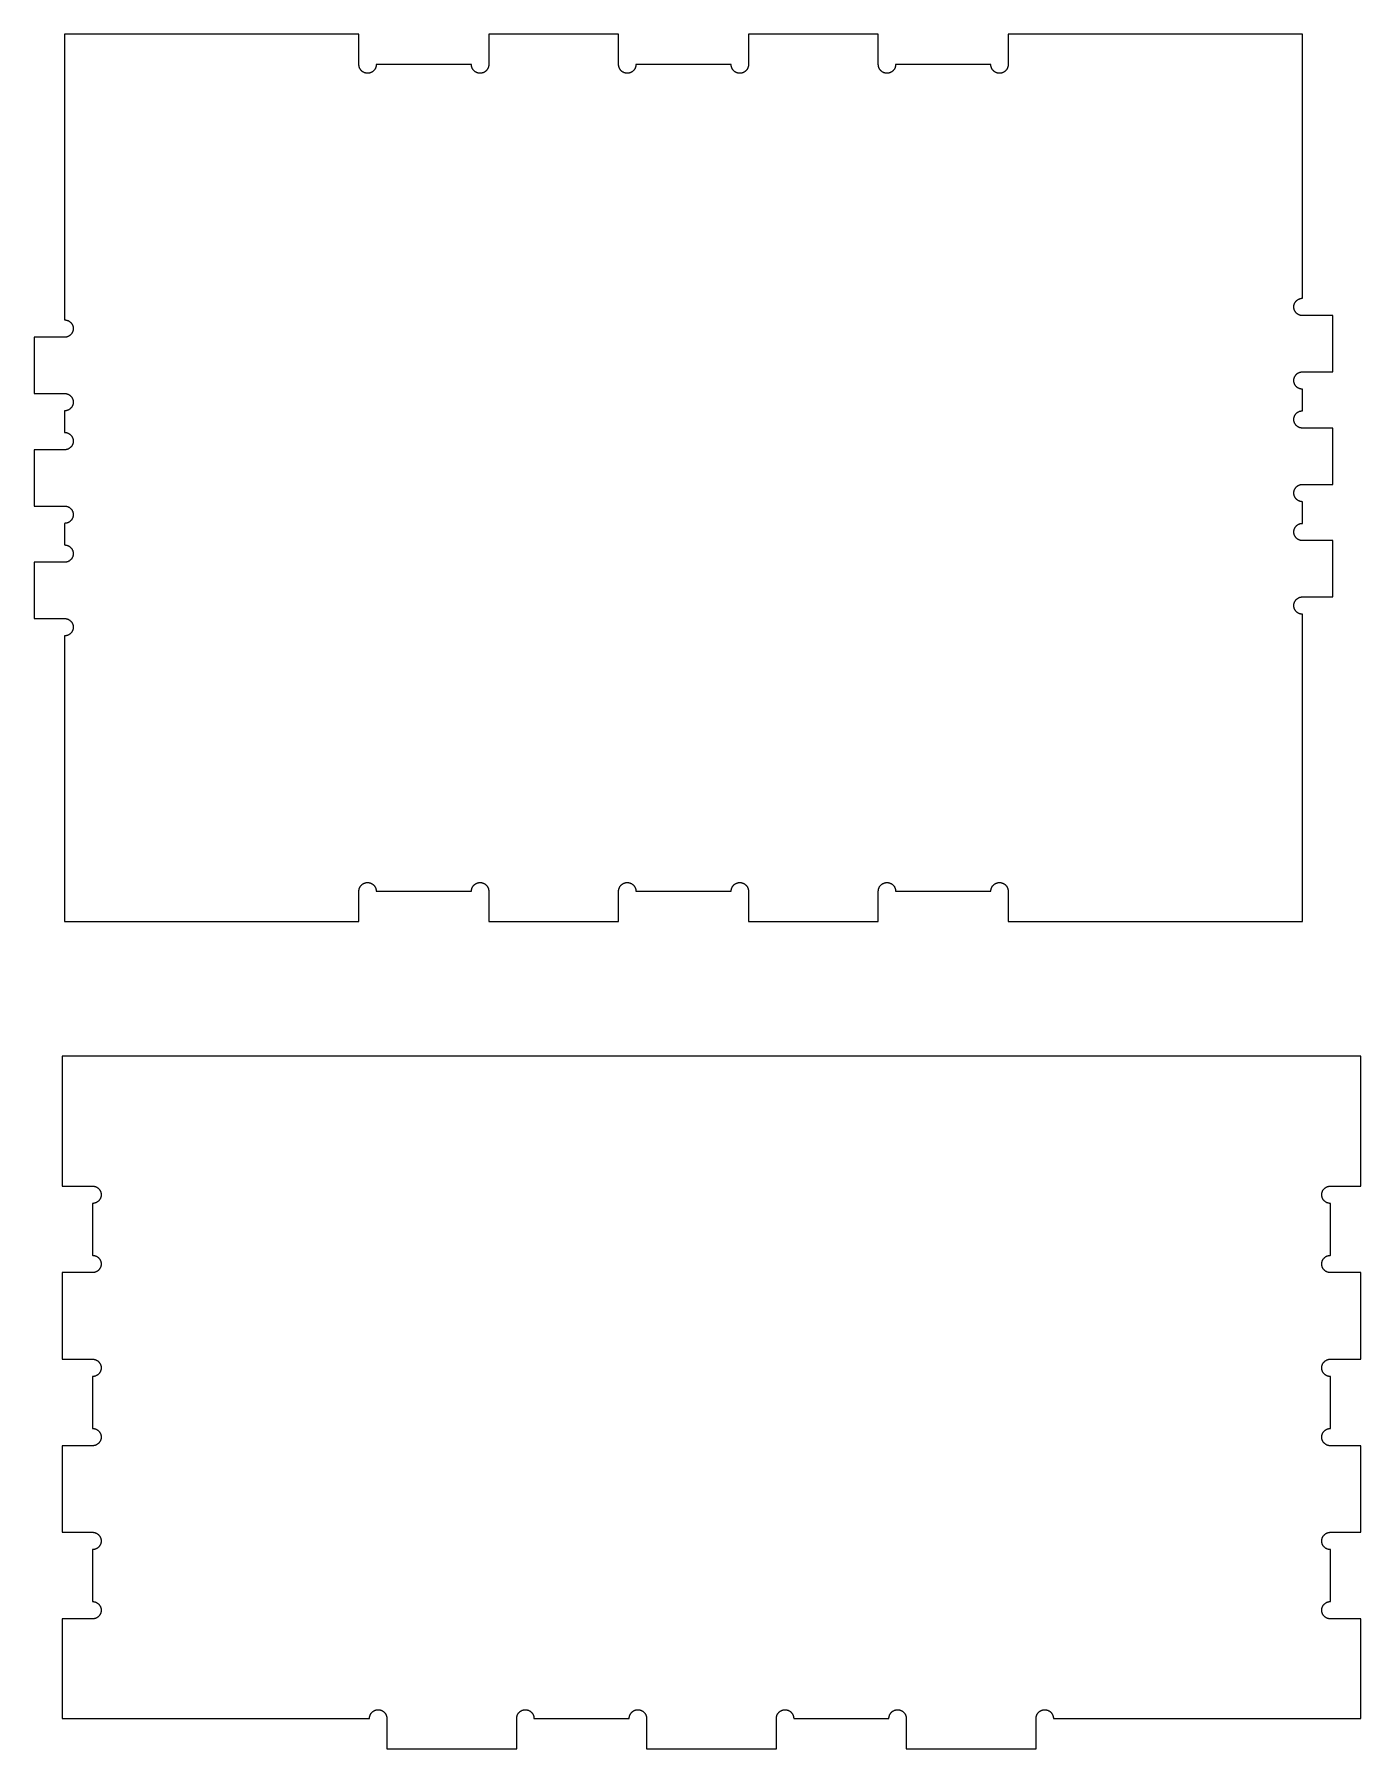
# Model space of a CAD drawing. Header units: millimetres. Extents: x 89.4 to 150.7, y -101.2 to -22.
import ezdxf

# ---------------------------------------------------------------- set-up
doc = ezdxf.new("R2010")
doc.units = ezdxf.units.MM
doc.layers.add('Default', color=18, linetype='Continuous', true_color=0x000000)

msp = doc.modelspace()

# ---------------------------------------------------------------- linework, layer by layer
at = {"layer": 'Default'}
for p, q in [((104.4, -22), (90.8, -22)), ((90.8, -22), (90.8, -35.2)), ((104.4, -23.4), (104.4, -22)), ((116.4, -22), (110.4, -22)), ((110.4, -22), (110.4, -23.4)), ((116.4, -23.4), (116.4, -22)), ((128.4, -22), (122.4, -22)), ((122.4, -22), (122.4, -23.4)), ((128.4, -23.4), (128.4, -22)), ((148, -22), (134.4, -22)), ((134.4, -22), (134.4, -23.4)), ((148, -34.2), (148, -22)), ((104.4, -23.414), (104.4, -23.4)), ((104.401, -23.428), (104.4, -23.414)), ((104.402, -23.441), (104.401, -23.428)), ((104.404, -23.455), (104.402, -23.441)), ((104.406, -23.469), (104.404, -23.455)), ((104.409, -23.482), (104.406, -23.469)), ((104.412, -23.496), (104.409, -23.482)), ((104.415, -23.509), (104.412, -23.496)), ((104.419, -23.522), (104.415, -23.509)), ((104.424, -23.535), (104.419, -23.522)), ((104.428, -23.548), (104.424, -23.535)), ((104.434, -23.561), (104.428, -23.548)), ((104.44, -23.574), (104.434, -23.561)), ((104.446, -23.586), (104.44, -23.574)), ((104.452, -23.598), (104.446, -23.586)), ((104.459, -23.61), (104.452, -23.598)), ((104.467, -23.622), (104.459, -23.61)), ((104.475, -23.633), (104.467, -23.622)), ((104.483, -23.644), (104.475, -23.633)), ((104.492, -23.655), (104.483, -23.644)), ((104.501, -23.665), (104.492, -23.655)), ((104.51, -23.675), (104.501, -23.665)), ((104.52, -23.685), (104.51, -23.675)), ((104.53, -23.695), (104.52, -23.685)), ((104.54, -23.704), (104.53, -23.695)), ((104.551, -23.713), (104.54, -23.704)), ((104.562, -23.721), (104.551, -23.713)), ((104.573, -23.729), (104.562, -23.721)), ((104.584, -23.737), (104.573, -23.729)), ((104.596, -23.744), (104.584, -23.737)), ((104.608, -23.751), (104.596, -23.744)), ((104.62, -23.757), (104.608, -23.751)), ((104.633, -23.763), (104.62, -23.757)), ((104.645, -23.769), (104.633, -23.763)), ((104.967, -23.763), (104.955, -23.769)), ((104.98, -23.757), (104.967, -23.763)), ((104.992, -23.751), (104.98, -23.757)), ((105.004, -23.744), (104.992, -23.751)), ((105.016, -23.737), (105.004, -23.744)), ((105.027, -23.729), (105.016, -23.737)), ((105.038, -23.721), (105.027, -23.729)), ((105.049, -23.713), (105.038, -23.721)), ((105.06, -23.704), (105.049, -23.713)), ((105.07, -23.695), (105.06, -23.704)), ((105.08, -23.685), (105.07, -23.695)), ((105.09, -23.675), (105.08, -23.685)), ((105.099, -23.665), (105.09, -23.675)), ((105.108, -23.655), (105.099, -23.665)), ((105.117, -23.644), (105.108, -23.655)), ((105.125, -23.633), (105.117, -23.644)), ((105.133, -23.622), (105.125, -23.633)), ((105.141, -23.61), (105.133, -23.622)), ((105.148, -23.598), (105.141, -23.61)), ((105.154, -23.586), (105.148, -23.598)), ((105.16, -23.574), (105.154, -23.586)), ((105.166, -23.561), (105.16, -23.574)), ((105.172, -23.548), (105.166, -23.561)), ((105.176, -23.535), (105.172, -23.548)), ((105.181, -23.522), (105.176, -23.535)), ((105.185, -23.509), (105.181, -23.522)), ((105.188, -23.496), (105.185, -23.509)), ((105.191, -23.482), (105.188, -23.496)), ((105.194, -23.469), (105.191, -23.482)), ((105.196, -23.455), (105.194, -23.469)), ((105.198, -23.441), (105.196, -23.455)), ((105.199, -23.428), (105.198, -23.441)), ((105.2, -23.414), (105.199, -23.428)), ((109.6, -23.4), (105.2, -23.4)), ((105.2, -23.4), (105.2, -23.414)), ((109.6, -23.414), (109.6, -23.4)), ((109.601, -23.428), (109.6, -23.414)), ((109.602, -23.441), (109.601, -23.428)), ((109.604, -23.455), (109.602, -23.441)), ((109.606, -23.469), (109.604, -23.455)), ((109.609, -23.482), (109.606, -23.469)), ((109.612, -23.496), (109.609, -23.482)), ((109.615, -23.509), (109.612, -23.496)), ((109.619, -23.522), (109.615, -23.509)), ((109.624, -23.535), (109.619, -23.522)), ((109.628, -23.548), (109.624, -23.535)), ((109.634, -23.561), (109.628, -23.548)), ((109.64, -23.574), (109.634, -23.561)), ((109.646, -23.586), (109.64, -23.574)), ((109.652, -23.598), (109.646, -23.586)), ((109.659, -23.61), (109.652, -23.598)), ((109.667, -23.622), (109.659, -23.61)), ((109.675, -23.633), (109.667, -23.622)), ((109.683, -23.644), (109.675, -23.633)), ((109.692, -23.655), (109.683, -23.644)), ((109.701, -23.665), (109.692, -23.655)), ((109.71, -23.675), (109.701, -23.665)), ((109.72, -23.685), (109.71, -23.675)), ((109.73, -23.695), (109.72, -23.685)), ((109.74, -23.704), (109.73, -23.695)), ((109.751, -23.713), (109.74, -23.704)), ((109.762, -23.721), (109.751, -23.713)), ((109.773, -23.729), (109.762, -23.721)), ((109.784, -23.737), (109.773, -23.729)), ((109.796, -23.744), (109.784, -23.737)), ((109.808, -23.751), (109.796, -23.744)), ((109.82, -23.757), (109.808, -23.751)), ((109.833, -23.763), (109.82, -23.757)), ((109.845, -23.769), (109.833, -23.763)), ((110.167, -23.763), (110.155, -23.769)), ((110.18, -23.757), (110.167, -23.763)), ((110.192, -23.751), (110.18, -23.757)), ((110.204, -23.744), (110.192, -23.751)), ((110.216, -23.737), (110.204, -23.744)), ((110.227, -23.729), (110.216, -23.737)), ((110.238, -23.721), (110.227, -23.729)), ((110.249, -23.713), (110.238, -23.721)), ((110.26, -23.704), (110.249, -23.713)), ((110.27, -23.695), (110.26, -23.704)), ((110.28, -23.685), (110.27, -23.695)), ((110.29, -23.675), (110.28, -23.685)), ((110.299, -23.665), (110.29, -23.675)), ((110.308, -23.655), (110.299, -23.665)), ((110.317, -23.644), (110.308, -23.655)), ((110.325, -23.633), (110.317, -23.644)), ((110.333, -23.622), (110.325, -23.633)), ((110.341, -23.61), (110.333, -23.622)), ((110.348, -23.598), (110.341, -23.61)), ((110.354, -23.586), (110.348, -23.598)), ((110.36, -23.574), (110.354, -23.586)), ((110.366, -23.561), (110.36, -23.574)), ((110.372, -23.548), (110.366, -23.561)), ((110.376, -23.535), (110.372, -23.548)), ((110.381, -23.522), (110.376, -23.535)), ((110.385, -23.509), (110.381, -23.522)), ((110.388, -23.496), (110.385, -23.509)), ((110.391, -23.482), (110.388, -23.496)), ((110.394, -23.469), (110.391, -23.482)), ((110.396, -23.455), (110.394, -23.469)), ((110.398, -23.441), (110.396, -23.455)), ((110.399, -23.428), (110.398, -23.441)), ((110.4, -23.414), (110.399, -23.428)), ((110.4, -23.4), (110.4, -23.414)), ((116.4, -23.414), (116.4, -23.4)), ((116.401, -23.428), (116.4, -23.414)), ((116.402, -23.441), (116.401, -23.428)), ((116.404, -23.455), (116.402, -23.441)), ((116.406, -23.469), (116.404, -23.455)), ((116.409, -23.482), (116.406, -23.469)), ((116.412, -23.496), (116.409, -23.482)), ((116.415, -23.509), (116.412, -23.496)), ((116.419, -23.522), (116.415, -23.509)), ((116.424, -23.535), (116.419, -23.522)), ((116.428, -23.548), (116.424, -23.535)), ((116.434, -23.561), (116.428, -23.548)), ((116.44, -23.574), (116.434, -23.561)), ((116.446, -23.586), (116.44, -23.574)), ((116.452, -23.598), (116.446, -23.586)), ((116.459, -23.61), (116.452, -23.598)), ((116.467, -23.622), (116.459, -23.61)), ((116.475, -23.633), (116.467, -23.622)), ((116.483, -23.644), (116.475, -23.633)), ((116.492, -23.655), (116.483, -23.644)), ((116.501, -23.665), (116.492, -23.655)), ((116.51, -23.675), (116.501, -23.665)), ((116.52, -23.685), (116.51, -23.675)), ((116.53, -23.695), (116.52, -23.685)), ((116.54, -23.704), (116.53, -23.695)), ((116.551, -23.713), (116.54, -23.704)), ((116.562, -23.721), (116.551, -23.713)), ((116.573, -23.729), (116.562, -23.721)), ((116.584, -23.737), (116.573, -23.729)), ((116.596, -23.744), (116.584, -23.737)), ((116.608, -23.751), (116.596, -23.744)), ((116.62, -23.757), (116.608, -23.751)), ((116.633, -23.763), (116.62, -23.757)), ((116.645, -23.769), (116.633, -23.763)), ((116.967, -23.763), (116.955, -23.769)), ((116.98, -23.757), (116.967, -23.763)), ((116.992, -23.751), (116.98, -23.757)), ((117.004, -23.744), (116.992, -23.751)), ((117.016, -23.737), (117.004, -23.744)), ((117.027, -23.729), (117.016, -23.737)), ((117.038, -23.721), (117.027, -23.729)), ((117.049, -23.713), (117.038, -23.721)), ((117.06, -23.704), (117.049, -23.713)), ((117.07, -23.695), (117.06, -23.704)), ((117.08, -23.685), (117.07, -23.695)), ((117.09, -23.675), (117.08, -23.685)), ((117.099, -23.665), (117.09, -23.675)), ((117.108, -23.655), (117.099, -23.665)), ((117.117, -23.644), (117.108, -23.655)), ((117.125, -23.633), (117.117, -23.644)), ((117.133, -23.622), (117.125, -23.633)), ((117.141, -23.61), (117.133, -23.622)), ((117.148, -23.598), (117.141, -23.61)), ((117.154, -23.586), (117.148, -23.598)), ((117.16, -23.574), (117.154, -23.586)), ((117.166, -23.561), (117.16, -23.574)), ((117.172, -23.548), (117.166, -23.561)), ((117.176, -23.535), (117.172, -23.548)), ((117.181, -23.522), (117.176, -23.535)), ((117.185, -23.509), (117.181, -23.522)), ((117.188, -23.496), (117.185, -23.509)), ((117.191, -23.482), (117.188, -23.496)), ((117.194, -23.469), (117.191, -23.482)), ((117.196, -23.455), (117.194, -23.469)), ((117.198, -23.441), (117.196, -23.455)), ((117.199, -23.428), (117.198, -23.441)), ((117.2, -23.414), (117.199, -23.428)), ((121.6, -23.4), (117.2, -23.4)), ((117.2, -23.4), (117.2, -23.414)), ((121.6, -23.414), (121.6, -23.4)), ((121.601, -23.428), (121.6, -23.414)), ((121.602, -23.441), (121.601, -23.428)), ((121.604, -23.455), (121.602, -23.441)), ((121.606, -23.469), (121.604, -23.455)), ((121.609, -23.482), (121.606, -23.469)), ((121.612, -23.496), (121.609, -23.482)), ((121.615, -23.509), (121.612, -23.496)), ((121.619, -23.522), (121.615, -23.509)), ((121.624, -23.535), (121.619, -23.522)), ((121.628, -23.548), (121.624, -23.535)), ((121.634, -23.561), (121.628, -23.548)), ((121.64, -23.574), (121.634, -23.561)), ((121.646, -23.586), (121.64, -23.574)), ((121.652, -23.598), (121.646, -23.586)), ((121.659, -23.61), (121.652, -23.598)), ((121.667, -23.622), (121.659, -23.61)), ((121.675, -23.633), (121.667, -23.622)), ((121.683, -23.644), (121.675, -23.633)), ((121.692, -23.655), (121.683, -23.644)), ((121.701, -23.665), (121.692, -23.655)), ((121.71, -23.675), (121.701, -23.665)), ((121.72, -23.685), (121.71, -23.675)), ((121.73, -23.695), (121.72, -23.685)), ((121.74, -23.704), (121.73, -23.695)), ((121.751, -23.713), (121.74, -23.704)), ((121.762, -23.721), (121.751, -23.713)), ((121.773, -23.729), (121.762, -23.721)), ((121.784, -23.737), (121.773, -23.729)), ((121.796, -23.744), (121.784, -23.737)), ((121.808, -23.751), (121.796, -23.744)), ((121.82, -23.757), (121.808, -23.751)), ((121.833, -23.763), (121.82, -23.757)), ((121.845, -23.769), (121.833, -23.763)), ((122.167, -23.763), (122.155, -23.769)), ((122.18, -23.757), (122.167, -23.763)), ((122.192, -23.751), (122.18, -23.757)), ((122.204, -23.744), (122.192, -23.751)), ((122.216, -23.737), (122.204, -23.744)), ((122.227, -23.729), (122.216, -23.737)), ((122.238, -23.721), (122.227, -23.729)), ((122.249, -23.713), (122.238, -23.721)), ((122.26, -23.704), (122.249, -23.713)), ((122.27, -23.695), (122.26, -23.704)), ((122.28, -23.685), (122.27, -23.695)), ((122.29, -23.675), (122.28, -23.685)), ((122.299, -23.665), (122.29, -23.675)), ((122.308, -23.655), (122.299, -23.665)), ((122.317, -23.644), (122.308, -23.655)), ((122.325, -23.633), (122.317, -23.644)), ((122.333, -23.622), (122.325, -23.633)), ((122.341, -23.61), (122.333, -23.622)), ((122.348, -23.598), (122.341, -23.61)), ((122.354, -23.586), (122.348, -23.598)), ((122.36, -23.574), (122.354, -23.586)), ((122.366, -23.561), (122.36, -23.574)), ((122.372, -23.548), (122.366, -23.561)), ((122.376, -23.535), (122.372, -23.548)), ((122.381, -23.522), (122.376, -23.535)), ((122.385, -23.509), (122.381, -23.522)), ((122.388, -23.496), (122.385, -23.509)), ((122.391, -23.482), (122.388, -23.496)), ((122.394, -23.469), (122.391, -23.482)), ((122.396, -23.455), (122.394, -23.469)), ((122.398, -23.441), (122.396, -23.455)), ((122.399, -23.428), (122.398, -23.441)), ((122.4, -23.414), (122.399, -23.428)), ((122.4, -23.4), (122.4, -23.414)), ((128.4, -23.414), (128.4, -23.4)), ((128.401, -23.428), (128.4, -23.414)), ((128.402, -23.441), (128.401, -23.428)), ((128.404, -23.455), (128.402, -23.441)), ((128.406, -23.469), (128.404, -23.455)), ((128.409, -23.482), (128.406, -23.469)), ((128.412, -23.496), (128.409, -23.482)), ((128.415, -23.509), (128.412, -23.496)), ((128.419, -23.522), (128.415, -23.509)), ((128.424, -23.535), (128.419, -23.522)), ((128.428, -23.548), (128.424, -23.535)), ((128.434, -23.561), (128.428, -23.548)), ((128.44, -23.574), (128.434, -23.561)), ((128.446, -23.586), (128.44, -23.574)), ((128.452, -23.598), (128.446, -23.586)), ((128.459, -23.61), (128.452, -23.598)), ((128.467, -23.622), (128.459, -23.61)), ((128.475, -23.633), (128.467, -23.622)), ((128.483, -23.644), (128.475, -23.633)), ((128.492, -23.655), (128.483, -23.644)), ((128.501, -23.665), (128.492, -23.655)), ((128.51, -23.675), (128.501, -23.665)), ((128.52, -23.685), (128.51, -23.675)), ((128.53, -23.695), (128.52, -23.685)), ((128.54, -23.704), (128.53, -23.695)), ((128.551, -23.713), (128.54, -23.704)), ((128.562, -23.721), (128.551, -23.713)), ((128.573, -23.729), (128.562, -23.721)), ((128.584, -23.737), (128.573, -23.729)), ((128.596, -23.744), (128.584, -23.737)), ((128.608, -23.751), (128.596, -23.744)), ((128.62, -23.757), (128.608, -23.751)), ((128.633, -23.763), (128.62, -23.757)), ((128.645, -23.769), (128.633, -23.763)), ((128.967, -23.763), (128.955, -23.769)), ((128.98, -23.757), (128.967, -23.763)), ((128.992, -23.751), (128.98, -23.757)), ((129.004, -23.744), (128.992, -23.751)), ((129.016, -23.737), (129.004, -23.744)), ((129.027, -23.729), (129.016, -23.737)), ((129.038, -23.721), (129.027, -23.729)), ((129.049, -23.713), (129.038, -23.721)), ((129.06, -23.704), (129.049, -23.713)), ((129.07, -23.695), (129.06, -23.704)), ((129.08, -23.685), (129.07, -23.695)), ((129.09, -23.675), (129.08, -23.685)), ((129.099, -23.665), (129.09, -23.675)), ((129.108, -23.655), (129.099, -23.665)), ((129.117, -23.644), (129.108, -23.655)), ((129.125, -23.633), (129.117, -23.644)), ((129.133, -23.622), (129.125, -23.633)), ((129.141, -23.61), (129.133, -23.622)), ((129.148, -23.598), (129.141, -23.61)), ((129.154, -23.586), (129.148, -23.598)), ((129.16, -23.574), (129.154, -23.586)), ((129.166, -23.561), (129.16, -23.574)), ((129.172, -23.548), (129.166, -23.561)), ((129.176, -23.535), (129.172, -23.548)), ((129.181, -23.522), (129.176, -23.535)), ((129.185, -23.509), (129.181, -23.522)), ((129.188, -23.496), (129.185, -23.509)), ((129.191, -23.482), (129.188, -23.496)), ((129.194, -23.469), (129.191, -23.482)), ((129.196, -23.455), (129.194, -23.469)), ((129.198, -23.441), (129.196, -23.455)), ((129.199, -23.428), (129.198, -23.441)), ((129.2, -23.414), (129.199, -23.428)), ((133.6, -23.4), (129.2, -23.4)), ((129.2, -23.4), (129.2, -23.414)), ((133.6, -23.414), (133.6, -23.4)), ((133.601, -23.428), (133.6, -23.414)), ((133.602, -23.441), (133.601, -23.428)), ((133.604, -23.455), (133.602, -23.441)), ((133.606, -23.469), (133.604, -23.455)), ((133.609, -23.482), (133.606, -23.469)), ((133.612, -23.496), (133.609, -23.482)), ((133.615, -23.509), (133.612, -23.496)), ((133.619, -23.522), (133.615, -23.509)), ((133.624, -23.535), (133.619, -23.522)), ((133.628, -23.548), (133.624, -23.535)), ((133.634, -23.561), (133.628, -23.548)), ((133.64, -23.574), (133.634, -23.561)), ((133.646, -23.586), (133.64, -23.574)), ((133.652, -23.598), (133.646, -23.586)), ((133.659, -23.61), (133.652, -23.598)), ((133.667, -23.622), (133.659, -23.61)), ((133.675, -23.633), (133.667, -23.622)), ((133.683, -23.644), (133.675, -23.633)), ((133.692, -23.655), (133.683, -23.644)), ((133.701, -23.665), (133.692, -23.655)), ((133.71, -23.675), (133.701, -23.665)), ((133.72, -23.685), (133.71, -23.675)), ((133.73, -23.695), (133.72, -23.685)), ((133.74, -23.704), (133.73, -23.695)), ((133.751, -23.713), (133.74, -23.704)), ((133.762, -23.721), (133.751, -23.713)), ((133.773, -23.729), (133.762, -23.721)), ((133.784, -23.737), (133.773, -23.729)), ((133.796, -23.744), (133.784, -23.737)), ((133.808, -23.751), (133.796, -23.744)), ((133.82, -23.757), (133.808, -23.751)), ((133.833, -23.763), (133.82, -23.757)), ((133.845, -23.769), (133.833, -23.763)), ((134.167, -23.763), (134.155, -23.769)), ((134.18, -23.757), (134.167, -23.763)), ((134.192, -23.751), (134.18, -23.757)), ((134.204, -23.744), (134.192, -23.751)), ((134.216, -23.737), (134.204, -23.744)), ((134.227, -23.729), (134.216, -23.737)), ((134.238, -23.721), (134.227, -23.729)), ((134.249, -23.713), (134.238, -23.721)), ((134.26, -23.704), (134.249, -23.713)), ((134.27, -23.695), (134.26, -23.704)), ((134.28, -23.685), (134.27, -23.695)), ((134.29, -23.675), (134.28, -23.685)), ((134.299, -23.665), (134.29, -23.675)), ((134.308, -23.655), (134.299, -23.665)), ((134.317, -23.644), (134.308, -23.655)), ((134.325, -23.633), (134.317, -23.644)), ((134.333, -23.622), (134.325, -23.633)), ((134.341, -23.61), (134.333, -23.622)), ((134.348, -23.598), (134.341, -23.61)), ((134.354, -23.586), (134.348, -23.598)), ((134.36, -23.574), (134.354, -23.586)), ((134.366, -23.561), (134.36, -23.574)), ((134.372, -23.548), (134.366, -23.561)), ((134.376, -23.535), (134.372, -23.548)), ((134.381, -23.522), (134.376, -23.535)), ((134.385, -23.509), (134.381, -23.522)), ((134.388, -23.496), (134.385, -23.509)), ((134.391, -23.482), (134.388, -23.496)), ((134.394, -23.469), (134.391, -23.482)), ((134.396, -23.455), (134.394, -23.469)), ((134.398, -23.441), (134.396, -23.455)), ((134.399, -23.428), (134.398, -23.441)), ((134.4, -23.414), (134.399, -23.428)), ((134.4, -23.4), (134.4, -23.414)), ((104.658, -23.774), (104.645, -23.769)), ((104.671, -23.779), (104.658, -23.774)), ((104.684, -23.783), (104.671, -23.779)), ((104.698, -23.787), (104.684, -23.783)), ((104.711, -23.79), (104.698, -23.787)), ((104.725, -23.793), (104.711, -23.79)), ((104.738, -23.795), (104.725, -23.793)), ((104.752, -23.797), (104.738, -23.795)), ((104.766, -23.799), (104.752, -23.797)), ((104.779, -23.799), (104.766, -23.799)), ((104.793, -23.8), (104.779, -23.799)), ((104.807, -23.8), (104.793, -23.8)), ((104.821, -23.799), (104.807, -23.8)), ((104.834, -23.799), (104.821, -23.799)), ((104.848, -23.797), (104.834, -23.799)), ((104.862, -23.795), (104.848, -23.797)), ((104.875, -23.793), (104.862, -23.795)), ((104.889, -23.79), (104.875, -23.793)), ((104.902, -23.787), (104.889, -23.79)), ((104.916, -23.783), (104.902, -23.787)), ((104.929, -23.779), (104.916, -23.783)), ((104.942, -23.774), (104.929, -23.779)), ((104.955, -23.769), (104.942, -23.774)), ((109.858, -23.774), (109.845, -23.769)), ((109.871, -23.779), (109.858, -23.774)), ((109.884, -23.783), (109.871, -23.779)), ((109.898, -23.787), (109.884, -23.783)), ((109.911, -23.79), (109.898, -23.787)), ((109.925, -23.793), (109.911, -23.79)), ((109.938, -23.795), (109.925, -23.793)), ((109.952, -23.797), (109.938, -23.795)), ((109.966, -23.799), (109.952, -23.797)), ((109.979, -23.799), (109.966, -23.799)), ((109.993, -23.8), (109.979, -23.799)), ((110.007, -23.8), (109.993, -23.8)), ((110.021, -23.799), (110.007, -23.8)), ((110.034, -23.799), (110.021, -23.799)), ((110.048, -23.797), (110.034, -23.799)), ((110.062, -23.795), (110.048, -23.797)), ((110.075, -23.793), (110.062, -23.795)), ((110.089, -23.79), (110.075, -23.793)), ((110.102, -23.787), (110.089, -23.79)), ((110.116, -23.783), (110.102, -23.787)), ((110.129, -23.779), (110.116, -23.783)), ((110.142, -23.774), (110.129, -23.779)), ((110.155, -23.769), (110.142, -23.774)), ((116.658, -23.774), (116.645, -23.769)), ((116.671, -23.779), (116.658, -23.774)), ((116.684, -23.783), (116.671, -23.779)), ((116.698, -23.787), (116.684, -23.783)), ((116.711, -23.79), (116.698, -23.787)), ((116.725, -23.793), (116.711, -23.79)), ((116.738, -23.795), (116.725, -23.793)), ((116.752, -23.797), (116.738, -23.795)), ((116.766, -23.799), (116.752, -23.797)), ((116.779, -23.799), (116.766, -23.799)), ((116.793, -23.8), (116.779, -23.799)), ((116.807, -23.8), (116.793, -23.8)), ((116.821, -23.799), (116.807, -23.8)), ((116.834, -23.799), (116.821, -23.799)), ((116.848, -23.797), (116.834, -23.799)), ((116.862, -23.795), (116.848, -23.797)), ((116.875, -23.793), (116.862, -23.795)), ((116.889, -23.79), (116.875, -23.793)), ((116.902, -23.787), (116.889, -23.79)), ((116.916, -23.783), (116.902, -23.787)), ((116.929, -23.779), (116.916, -23.783)), ((116.942, -23.774), (116.929, -23.779)), ((116.955, -23.769), (116.942, -23.774)), ((121.858, -23.774), (121.845, -23.769)), ((121.871, -23.779), (121.858, -23.774)), ((121.884, -23.783), (121.871, -23.779)), ((121.898, -23.787), (121.884, -23.783)), ((121.911, -23.79), (121.898, -23.787)), ((121.925, -23.793), (121.911, -23.79)), ((121.938, -23.795), (121.925, -23.793)), ((121.952, -23.797), (121.938, -23.795)), ((121.966, -23.799), (121.952, -23.797)), ((121.979, -23.799), (121.966, -23.799)), ((121.993, -23.8), (121.979, -23.799)), ((122.007, -23.8), (121.993, -23.8)), ((122.021, -23.799), (122.007, -23.8)), ((122.034, -23.799), (122.021, -23.799)), ((122.048, -23.797), (122.034, -23.799)), ((122.062, -23.795), (122.048, -23.797)), ((122.075, -23.793), (122.062, -23.795)), ((122.089, -23.79), (122.075, -23.793)), ((122.102, -23.787), (122.089, -23.79)), ((122.116, -23.783), (122.102, -23.787)), ((122.129, -23.779), (122.116, -23.783)), ((122.142, -23.774), (122.129, -23.779)), ((122.155, -23.769), (122.142, -23.774)), ((128.658, -23.774), (128.645, -23.769)), ((128.671, -23.779), (128.658, -23.774)), ((128.684, -23.783), (128.671, -23.779)), ((128.698, -23.787), (128.684, -23.783)), ((128.711, -23.79), (128.698, -23.787)), ((128.725, -23.793), (128.711, -23.79)), ((128.738, -23.795), (128.725, -23.793)), ((128.752, -23.797), (128.738, -23.795)), ((128.766, -23.799), (128.752, -23.797)), ((128.779, -23.799), (128.766, -23.799)), ((128.793, -23.8), (128.779, -23.799)), ((128.807, -23.8), (128.793, -23.8)), ((128.821, -23.799), (128.807, -23.8)), ((128.834, -23.799), (128.821, -23.799)), ((128.848, -23.797), (128.834, -23.799)), ((128.862, -23.795), (128.848, -23.797)), ((128.875, -23.793), (128.862, -23.795)), ((128.889, -23.79), (128.875, -23.793)), ((128.902, -23.787), (128.889, -23.79)), ((128.916, -23.783), (128.902, -23.787)), ((128.929, -23.779), (128.916, -23.783)), ((128.942, -23.774), (128.929, -23.779)), ((128.955, -23.769), (128.942, -23.774)), ((133.858, -23.774), (133.845, -23.769)), ((133.871, -23.779), (133.858, -23.774)), ((133.884, -23.783), (133.871, -23.779)), ((133.898, -23.787), (133.884, -23.783)), ((133.911, -23.79), (133.898, -23.787)), ((133.925, -23.793), (133.911, -23.79)), ((133.938, -23.795), (133.925, -23.793)), ((133.952, -23.797), (133.938, -23.795)), ((133.966, -23.799), (133.952, -23.797)), ((133.979, -23.799), (133.966, -23.799)), ((133.993, -23.8), (133.979, -23.799)), ((134.007, -23.8), (133.993, -23.8)), ((134.021, -23.799), (134.007, -23.8)), ((134.034, -23.799), (134.021, -23.799)), ((134.048, -23.797), (134.034, -23.799)), ((134.062, -23.795), (134.048, -23.797)), ((134.075, -23.793), (134.062, -23.795)), ((134.089, -23.79), (134.075, -23.793)), ((134.102, -23.787), (134.089, -23.79)), ((134.116, -23.783), (134.102, -23.787)), ((134.129, -23.779), (134.116, -23.783)), ((134.142, -23.774), (134.129, -23.779)), ((134.155, -23.769), (134.142, -23.774)), ((147.6, -34.593), (147.601, -34.579)), ((147.6, -34.607), (147.6, -34.593)), ((147.601, -34.621), (147.6, -34.607)), ((147.601, -34.566), (147.603, -34.552)), ((147.601, -34.579), (147.601, -34.566)), ((147.601, -34.634), (147.601, -34.621)), ((147.603, -34.648), (147.601, -34.634)), ((147.603, -34.552), (147.605, -34.538)), ((147.605, -34.662), (147.603, -34.648)), ((147.605, -34.538), (147.607, -34.525)), ((147.607, -34.675), (147.605, -34.662)), ((147.607, -34.525), (147.61, -34.511)), ((147.61, -34.689), (147.607, -34.675)), ((147.61, -34.511), (147.613, -34.498)), ((147.613, -34.702), (147.61, -34.689)), ((147.613, -34.498), (147.617, -34.484)), ((147.617, -34.716), (147.613, -34.702)), ((147.617, -34.484), (147.621, -34.471)), ((147.621, -34.729), (147.617, -34.716)), ((147.621, -34.471), (147.626, -34.458)), ((147.626, -34.742), (147.621, -34.729)), ((147.626, -34.458), (147.631, -34.445)), ((147.631, -34.755), (147.626, -34.742)), ((147.631, -34.445), (147.637, -34.433)), ((147.637, -34.767), (147.631, -34.755)), ((147.637, -34.433), (147.643, -34.42)), ((147.643, -34.78), (147.637, -34.767)), ((147.643, -34.42), (147.649, -34.408)), ((147.649, -34.792), (147.643, -34.78)), ((147.649, -34.408), (147.656, -34.396)), ((147.656, -34.804), (147.649, -34.792)), ((147.656, -34.396), (147.663, -34.384)), ((147.663, -34.816), (147.656, -34.804)), ((147.663, -34.384), (147.671, -34.373)), ((147.671, -34.827), (147.663, -34.816)), ((147.671, -34.373), (147.679, -34.362)), ((147.679, -34.838), (147.671, -34.827)), ((147.679, -34.362), (147.687, -34.351)), ((147.687, -34.849), (147.679, -34.838)), ((147.687, -34.351), (147.696, -34.34)), ((147.696, -34.86), (147.687, -34.849)), ((147.696, -34.34), (147.705, -34.33)), ((147.705, -34.87), (147.696, -34.86)), ((147.705, -34.33), (147.715, -34.32)), ((147.715, -34.32), (147.725, -34.31)), ((147.725, -34.31), (147.735, -34.301)), ((147.735, -34.301), (147.745, -34.292)), ((147.745, -34.292), (147.756, -34.283)), ((147.756, -34.283), (147.767, -34.275)), ((147.767, -34.275), (147.778, -34.267)), ((147.778, -34.267), (147.79, -34.259)), ((147.79, -34.259), (147.802, -34.252)), ((147.802, -34.252), (147.814, -34.246)), ((147.814, -34.246), (147.826, -34.24)), ((147.826, -34.24), (147.839, -34.234)), ((147.839, -34.234), (147.852, -34.228)), ((147.852, -34.228), (147.865, -34.224)), ((147.865, -34.224), (147.878, -34.219)), ((147.878, -34.219), (147.891, -34.215)), ((147.891, -34.215), (147.904, -34.212)), ((147.904, -34.212), (147.918, -34.209)), ((147.918, -34.209), (147.931, -34.206)), ((147.931, -34.206), (147.945, -34.204)), ((147.945, -34.204), (147.959, -34.202)), ((147.959, -34.202), (147.972, -34.201)), ((147.972, -34.201), (147.986, -34.2)), ((147.986, -34.2), (148, -34.2)), ((90.8, -35.2), (90.814, -35.2)), ((90.814, -35.2), (90.828, -35.201)), ((90.828, -35.201), (90.841, -35.202)), ((90.841, -35.202), (90.855, -35.204)), ((90.855, -35.204), (90.869, -35.206)), ((90.869, -35.206), (90.882, -35.209)), ((90.882, -35.209), (90.896, -35.212)), ((90.896, -35.212), (90.909, -35.215)), ((90.909, -35.215), (90.922, -35.219)), ((90.922, -35.219), (90.935, -35.224)), ((90.935, -35.224), (90.948, -35.228)), ((90.948, -35.228), (90.961, -35.234)), ((90.961, -35.234), (90.974, -35.24)), ((90.974, -35.24), (90.986, -35.246)), ((90.986, -35.246), (90.998, -35.252)), ((90.998, -35.252), (91.01, -35.259)), ((91.01, -35.259), (91.022, -35.267)), ((91.022, -35.267), (91.033, -35.275)), ((91.033, -35.275), (91.044, -35.283)), ((91.044, -35.283), (91.055, -35.292)), ((91.055, -35.292), (91.065, -35.301)), ((91.065, -35.301), (91.075, -35.31)), ((91.075, -35.31), (91.085, -35.32)), ((91.085, -35.32), (91.095, -35.33)), ((91.095, -35.33), (91.104, -35.34)), ((91.104, -35.34), (91.113, -35.351)), ((91.113, -35.351), (91.121, -35.362)), ((91.121, -35.362), (91.129, -35.373)), ((91.129, -35.373), (91.137, -35.384)), ((91.137, -35.384), (91.144, -35.396)), ((91.144, -35.396), (91.151, -35.408)), ((91.151, -35.408), (91.157, -35.42)), ((91.157, -35.42), (91.163, -35.433)), ((91.163, -35.433), (91.169, -35.445)), ((91.169, -35.445), (91.174, -35.458)), ((91.174, -35.458), (91.179, -35.471)), ((91.179, -35.471), (91.183, -35.484)), ((91.183, -35.484), (91.187, -35.498)), ((91.187, -35.498), (91.19, -35.511)), ((91.19, -35.511), (91.193, -35.525)), ((91.193, -35.525), (91.195, -35.538)), ((91.195, -35.538), (91.197, -35.552)), ((91.197, -35.648), (91.195, -35.662)), ((91.197, -35.552), (91.199, -35.566)), ((91.199, -35.634), (91.197, -35.648)), ((91.199, -35.566), (91.199, -35.579)), ((91.199, -35.579), (91.2, -35.593)), ((91.2, -35.607), (91.199, -35.621)), ((91.199, -35.621), (91.199, -35.634)), ((91.2, -35.593), (91.2, -35.607)), ((147.715, -34.88), (147.705, -34.87)), ((147.725, -34.89), (147.715, -34.88)), ((147.735, -34.899), (147.725, -34.89)), ((147.745, -34.908), (147.735, -34.899)), ((147.756, -34.917), (147.745, -34.908)), ((147.767, -34.925), (147.756, -34.917)), ((147.778, -34.933), (147.767, -34.925)), ((147.79, -34.941), (147.778, -34.933)), ((147.802, -34.948), (147.79, -34.941)), ((147.814, -34.954), (147.802, -34.948)), ((147.826, -34.96), (147.814, -34.954)), ((147.839, -34.966), (147.826, -34.96)), ((147.852, -34.972), (147.839, -34.966)), ((147.865, -34.976), (147.852, -34.972)), ((147.878, -34.981), (147.865, -34.976)), ((147.891, -34.985), (147.878, -34.981)), ((147.904, -34.988), (147.891, -34.985)), ((147.918, -34.991), (147.904, -34.988)), ((147.931, -34.994), (147.918, -34.991)), ((147.945, -34.996), (147.931, -34.994)), ((147.959, -34.998), (147.945, -34.996)), ((147.972, -34.999), (147.959, -34.998)), ((147.986, -35), (147.972, -34.999)), ((148, -35), (147.986, -35)), ((149.4, -35), (148, -35)), ((149.4, -37.6), (149.4, -35)), ((90.8, -36), (89.4, -36)), ((89.4, -36), (89.4, -38.6)), ((90.814, -36), (90.8, -36)), ((90.828, -35.999), (90.814, -36)), ((90.841, -35.998), (90.828, -35.999)), ((90.855, -35.996), (90.841, -35.998)), ((90.869, -35.994), (90.855, -35.996)), ((90.882, -35.991), (90.869, -35.994)), ((90.896, -35.988), (90.882, -35.991)), ((90.909, -35.985), (90.896, -35.988)), ((90.922, -35.981), (90.909, -35.985)), ((90.935, -35.976), (90.922, -35.981)), ((90.948, -35.972), (90.935, -35.976)), ((90.961, -35.966), (90.948, -35.972)), ((90.974, -35.96), (90.961, -35.966)), ((90.986, -35.954), (90.974, -35.96)), ((90.998, -35.948), (90.986, -35.954)), ((91.01, -35.941), (90.998, -35.948)), ((91.022, -35.933), (91.01, -35.941)), ((91.033, -35.925), (91.022, -35.933)), ((91.044, -35.917), (91.033, -35.925)), ((91.055, -35.908), (91.044, -35.917)), ((91.065, -35.899), (91.055, -35.908)), ((91.075, -35.89), (91.065, -35.899)), ((91.085, -35.88), (91.075, -35.89)), ((91.095, -35.87), (91.085, -35.88)), ((91.104, -35.86), (91.095, -35.87)), ((91.113, -35.849), (91.104, -35.86)), ((91.121, -35.838), (91.113, -35.849)), ((91.129, -35.827), (91.121, -35.838)), ((91.137, -35.816), (91.129, -35.827)), ((91.144, -35.804), (91.137, -35.816)), ((91.151, -35.792), (91.144, -35.804)), ((91.157, -35.78), (91.151, -35.792)), ((91.163, -35.767), (91.157, -35.78)), ((91.169, -35.755), (91.163, -35.767)), ((91.174, -35.742), (91.169, -35.755)), ((91.179, -35.729), (91.174, -35.742)), ((91.183, -35.716), (91.179, -35.729)), ((91.187, -35.702), (91.183, -35.716)), ((91.19, -35.689), (91.187, -35.702)), ((91.193, -35.675), (91.19, -35.689)), ((91.195, -35.662), (91.193, -35.675)), ((147.6, -37.993), (147.601, -37.979)), ((147.6, -38.007), (147.6, -37.993)), ((147.601, -38.021), (147.6, -38.007)), ((147.601, -37.966), (147.603, -37.952)), ((147.601, -37.979), (147.601, -37.966)), ((147.601, -38.034), (147.601, -38.021)), ((147.603, -37.952), (147.605, -37.938)), ((147.605, -37.938), (147.607, -37.925)), ((147.607, -37.925), (147.61, -37.911)), ((147.61, -37.911), (147.613, -37.898)), ((147.613, -37.898), (147.617, -37.884)), ((147.617, -37.884), (147.621, -37.871)), ((147.621, -37.871), (147.626, -37.858)), ((147.626, -37.858), (147.631, -37.845)), ((147.631, -37.845), (147.637, -37.833)), ((147.637, -37.833), (147.643, -37.82)), ((147.643, -37.82), (147.649, -37.808)), ((147.649, -37.808), (147.656, -37.796)), ((147.656, -37.796), (147.663, -37.784)), ((147.663, -37.784), (147.671, -37.773)), ((147.671, -37.773), (147.679, -37.762)), ((147.679, -37.762), (147.687, -37.751)), ((147.687, -37.751), (147.696, -37.74)), ((147.696, -37.74), (147.705, -37.73)), ((147.705, -37.73), (147.715, -37.72)), ((147.715, -37.72), (147.725, -37.71)), ((147.725, -37.71), (147.735, -37.701)), ((147.735, -37.701), (147.745, -37.692)), ((147.745, -37.692), (147.756, -37.683)), ((147.756, -37.683), (147.767, -37.675)), ((147.767, -37.675), (147.778, -37.667)), ((147.778, -37.667), (147.79, -37.659)), ((147.79, -37.659), (147.802, -37.652)), ((147.802, -37.652), (147.814, -37.646)), ((147.814, -37.646), (147.826, -37.64)), ((147.826, -37.64), (147.839, -37.634)), ((147.839, -37.634), (147.852, -37.628)), ((147.852, -37.628), (147.865, -37.624)), ((147.865, -37.624), (147.878, -37.619)), ((147.878, -37.619), (147.891, -37.615)), ((147.891, -37.615), (147.904, -37.612)), ((147.904, -37.612), (147.918, -37.609)), ((147.918, -37.609), (147.931, -37.606)), ((147.931, -37.606), (147.945, -37.604)), ((147.945, -37.604), (147.959, -37.602)), ((147.959, -37.602), (147.972, -37.601)), ((147.972, -37.601), (147.986, -37.6)), ((147.986, -37.6), (148, -37.6)), ((148, -37.6), (149.4, -37.6)), ((89.4, -38.6), (90.8, -38.6)), ((90.8, -38.6), (90.814, -38.6)), ((90.814, -38.6), (90.828, -38.601)), ((90.828, -38.601), (90.841, -38.602)), ((90.841, -38.602), (90.855, -38.604)), ((90.855, -38.604), (90.869, -38.606)), ((90.869, -38.606), (90.882, -38.609)), ((90.882, -38.609), (90.896, -38.612)), ((90.896, -38.612), (90.909, -38.615)), ((90.909, -38.615), (90.922, -38.619)), ((90.922, -38.619), (90.935, -38.624)), ((90.935, -38.624), (90.948, -38.628)), ((90.948, -38.628), (90.961, -38.634)), ((90.961, -38.634), (90.974, -38.64)), ((90.974, -38.64), (90.986, -38.646)), ((90.986, -38.646), (90.998, -38.652)), ((90.998, -38.652), (91.01, -38.659)), ((91.01, -38.659), (91.022, -38.667)), ((91.022, -38.667), (91.033, -38.675)), ((91.033, -38.675), (91.044, -38.683)), ((91.044, -38.683), (91.055, -38.692)), ((91.055, -38.692), (91.065, -38.701)), ((91.065, -38.701), (91.075, -38.71)), ((91.075, -38.71), (91.085, -38.72)), ((91.085, -38.72), (91.095, -38.73)), ((91.095, -38.73), (91.104, -38.74)), ((91.104, -38.74), (91.113, -38.751)), ((91.113, -38.751), (91.121, -38.762)), ((91.121, -38.762), (91.129, -38.773)), ((91.129, -38.773), (91.137, -38.784)), ((91.137, -38.784), (91.144, -38.796)), ((91.144, -38.796), (91.151, -38.808)), ((91.151, -38.808), (91.157, -38.82)), ((91.157, -38.82), (91.163, -38.833)), ((147.603, -38.048), (147.601, -38.034)), ((147.605, -38.062), (147.603, -38.048)), ((147.607, -38.075), (147.605, -38.062)), ((147.61, -38.089), (147.607, -38.075)), ((147.613, -38.102), (147.61, -38.089)), ((147.617, -38.116), (147.613, -38.102)), ((147.621, -38.129), (147.617, -38.116)), ((147.626, -38.142), (147.621, -38.129)), ((147.631, -38.155), (147.626, -38.142)), ((147.637, -38.167), (147.631, -38.155)), ((147.643, -38.18), (147.637, -38.167)), ((147.649, -38.192), (147.643, -38.18)), ((147.656, -38.204), (147.649, -38.192)), ((147.663, -38.216), (147.656, -38.204)), ((147.671, -38.227), (147.663, -38.216)), ((147.679, -38.238), (147.671, -38.227)), ((147.687, -38.249), (147.679, -38.238)), ((147.696, -38.26), (147.687, -38.249)), ((147.705, -38.27), (147.696, -38.26)), ((147.715, -38.28), (147.705, -38.27)), ((147.725, -38.29), (147.715, -38.28)), ((147.735, -38.299), (147.725, -38.29)), ((147.745, -38.308), (147.735, -38.299)), ((147.756, -38.317), (147.745, -38.308)), ((147.767, -38.325), (147.756, -38.317)), ((147.778, -38.333), (147.767, -38.325)), ((147.79, -38.341), (147.778, -38.333)), ((147.802, -38.348), (147.79, -38.341)), ((147.814, -38.354), (147.802, -38.348)), ((147.826, -38.36), (147.814, -38.354)), ((147.839, -38.366), (147.826, -38.36)), ((147.852, -38.372), (147.839, -38.366)), ((147.865, -38.376), (147.852, -38.372)), ((147.878, -38.381), (147.865, -38.376)), ((147.891, -38.385), (147.878, -38.381)), ((147.904, -38.388), (147.891, -38.385)), ((147.918, -38.391), (147.904, -38.388)), ((147.931, -38.394), (147.918, -38.391)), ((147.945, -38.396), (147.931, -38.394)), ((147.959, -38.398), (147.945, -38.396)), ((147.972, -38.399), (147.959, -38.398)), ((147.986, -38.4), (147.972, -38.399)), ((148, -38.4), (147.986, -38.4)), ((148, -39.4), (148, -38.4)), ((90.814, -39.4), (90.8, -39.4)), ((90.8, -39.4), (90.8, -40.4)), ((90.828, -39.399), (90.814, -39.4)), ((90.841, -39.398), (90.828, -39.399)), ((90.855, -39.396), (90.841, -39.398)), ((90.869, -39.394), (90.855, -39.396)), ((90.882, -39.391), (90.869, -39.394)), ((90.896, -39.388), (90.882, -39.391)), ((90.909, -39.385), (90.896, -39.388)), ((90.922, -39.381), (90.909, -39.385)), ((90.935, -39.376), (90.922, -39.381)), ((90.948, -39.372), (90.935, -39.376)), ((90.961, -39.366), (90.948, -39.372)), ((90.974, -39.36), (90.961, -39.366)), ((90.986, -39.354), (90.974, -39.36)), ((90.998, -39.348), (90.986, -39.354)), ((91.01, -39.341), (90.998, -39.348)), ((91.022, -39.333), (91.01, -39.341)), ((91.033, -39.325), (91.022, -39.333)), ((91.044, -39.317), (91.033, -39.325)), ((91.055, -39.308), (91.044, -39.317)), ((91.065, -39.299), (91.055, -39.308)), ((91.075, -39.29), (91.065, -39.299)), ((91.085, -39.28), (91.075, -39.29)), ((91.095, -39.27), (91.085, -39.28)), ((91.104, -39.26), (91.095, -39.27)), ((91.113, -39.249), (91.104, -39.26)), ((91.121, -39.238), (91.113, -39.249)), ((91.129, -39.227), (91.121, -39.238)), ((91.137, -39.216), (91.129, -39.227)), ((91.144, -39.204), (91.137, -39.216)), ((91.151, -39.192), (91.144, -39.204)), ((91.157, -39.18), (91.151, -39.192)), ((91.163, -39.167), (91.157, -39.18)), ((91.163, -38.833), (91.169, -38.845)), ((91.169, -39.155), (91.163, -39.167)), ((91.169, -38.845), (91.174, -38.858)), ((91.174, -39.142), (91.169, -39.155)), ((91.174, -38.858), (91.179, -38.871)), ((91.179, -39.129), (91.174, -39.142)), ((91.179, -38.871), (91.183, -38.884)), ((91.183, -39.116), (91.179, -39.129)), ((91.183, -38.884), (91.187, -38.898)), ((91.187, -39.102), (91.183, -39.116)), ((91.187, -38.898), (91.19, -38.911)), ((91.19, -39.089), (91.187, -39.102)), ((91.19, -38.911), (91.193, -38.925)), ((91.193, -39.075), (91.19, -39.089)), ((91.193, -38.925), (91.195, -38.938)), ((91.195, -39.062), (91.193, -39.075)), ((91.195, -38.938), (91.197, -38.952)), ((91.197, -39.048), (91.195, -39.062)), ((91.197, -38.952), (91.199, -38.966)), ((91.199, -39.034), (91.197, -39.048)), ((91.199, -38.966), (91.199, -38.979)), ((91.199, -38.979), (91.2, -38.993)), ((91.2, -39.007), (91.199, -39.021)), ((91.199, -39.021), (91.199, -39.034)), ((91.2, -38.993), (91.2, -39.007)), ((147.643, -39.62), (147.649, -39.608)), ((147.649, -39.608), (147.656, -39.596)), ((147.656, -39.596), (147.663, -39.584)), ((147.663, -39.584), (147.671, -39.573)), ((147.671, -39.573), (147.679, -39.562)), ((147.679, -39.562), (147.687, -39.551)), ((147.687, -39.551), (147.696, -39.54)), ((147.696, -39.54), (147.705, -39.53)), ((147.705, -39.53), (147.715, -39.52)), ((147.715, -39.52), (147.725, -39.51)), ((147.725, -39.51), (147.735, -39.501)), ((147.735, -39.501), (147.745, -39.492)), ((147.745, -39.492), (147.756, -39.483)), ((147.756, -39.483), (147.767, -39.475)), ((147.767, -39.475), (147.778, -39.467)), ((147.778, -39.467), (147.79, -39.459)), ((147.79, -39.459), (147.802, -39.452)), ((147.802, -39.452), (147.814, -39.446)), ((147.814, -39.446), (147.826, -39.44)), ((147.826, -39.44), (147.839, -39.434)), ((147.839, -39.434), (147.852, -39.428)), ((147.852, -39.428), (147.865, -39.424)), ((147.865, -39.424), (147.878, -39.419)), ((147.878, -39.419), (147.891, -39.415)), ((147.891, -39.415), (147.904, -39.412)), ((147.904, -39.412), (147.918, -39.409)), ((147.918, -39.409), (147.931, -39.406)), ((147.931, -39.406), (147.945, -39.404)), ((147.945, -39.404), (147.959, -39.402)), ((147.959, -39.402), (147.972, -39.401)), ((147.972, -39.401), (147.986, -39.4)), ((147.986, -39.4), (148, -39.4)), ((90.8, -40.4), (90.814, -40.4)), ((90.814, -40.4), (90.828, -40.401)), ((90.828, -40.401), (90.841, -40.402)), ((90.841, -40.402), (90.855, -40.404)), ((90.855, -40.404), (90.869, -40.406)), ((90.869, -40.406), (90.882, -40.409)), ((147.6, -39.793), (147.601, -39.779)), ((147.6, -39.807), (147.6, -39.793)), ((147.601, -39.821), (147.6, -39.807)), ((147.601, -39.766), (147.603, -39.752)), ((147.601, -39.779), (147.601, -39.766)), ((147.601, -39.834), (147.601, -39.821)), ((147.603, -39.848), (147.601, -39.834)), ((147.603, -39.752), (147.605, -39.738)), ((147.605, -39.862), (147.603, -39.848)), ((147.605, -39.738), (147.607, -39.725)), ((147.607, -39.875), (147.605, -39.862)), ((147.607, -39.725), (147.61, -39.711)), ((147.61, -39.889), (147.607, -39.875)), ((147.61, -39.711), (147.613, -39.698)), ((147.613, -39.902), (147.61, -39.889)), ((147.613, -39.698), (147.617, -39.684)), ((147.617, -39.916), (147.613, -39.902)), ((147.617, -39.684), (147.621, -39.671)), ((147.621, -39.929), (147.617, -39.916)), ((147.621, -39.671), (147.626, -39.658)), ((147.626, -39.942), (147.621, -39.929)), ((147.626, -39.658), (147.631, -39.645)), ((147.631, -39.955), (147.626, -39.942)), ((147.631, -39.645), (147.637, -39.633)), ((147.637, -39.967), (147.631, -39.955)), ((147.637, -39.633), (147.643, -39.62)), ((147.643, -39.98), (147.637, -39.967)), ((147.649, -39.992), (147.643, -39.98)), ((147.656, -40.004), (147.649, -39.992)), ((147.663, -40.016), (147.656, -40.004)), ((147.671, -40.027), (147.663, -40.016)), ((147.679, -40.038), (147.671, -40.027)), ((147.687, -40.049), (147.679, -40.038)), ((147.696, -40.06), (147.687, -40.049)), ((147.705, -40.07), (147.696, -40.06)), ((147.715, -40.08), (147.705, -40.07)), ((147.725, -40.09), (147.715, -40.08)), ((147.735, -40.099), (147.725, -40.09)), ((147.745, -40.108), (147.735, -40.099)), ((147.756, -40.117), (147.745, -40.108)), ((147.767, -40.125), (147.756, -40.117)), ((147.778, -40.133), (147.767, -40.125)), ((147.79, -40.141), (147.778, -40.133)), ((147.802, -40.148), (147.79, -40.141)), ((147.814, -40.154), (147.802, -40.148)), ((147.826, -40.16), (147.814, -40.154)), ((147.839, -40.166), (147.826, -40.16)), ((147.852, -40.172), (147.839, -40.166)), ((147.865, -40.176), (147.852, -40.172)), ((147.878, -40.181), (147.865, -40.176)), ((147.891, -40.185), (147.878, -40.181)), ((147.904, -40.188), (147.891, -40.185)), ((147.918, -40.191), (147.904, -40.188)), ((147.931, -40.194), (147.918, -40.191)), ((147.945, -40.196), (147.931, -40.194)), ((147.959, -40.198), (147.945, -40.196)), ((147.972, -40.199), (147.959, -40.198)), ((147.986, -40.2), (147.972, -40.199)), ((148, -40.2), (147.986, -40.2)), ((149.4, -40.2), (148, -40.2)), ((149.4, -42.8), (149.4, -40.2)), ((90.841, -41.198), (90.828, -41.199)), ((90.855, -41.196), (90.841, -41.198)), ((90.869, -41.194), (90.855, -41.196)), ((90.882, -41.191), (90.869, -41.194)), ((90.882, -40.409), (90.896, -40.412)), ((90.896, -41.188), (90.882, -41.191)), ((90.896, -40.412), (90.909, -40.415)), ((90.909, -41.185), (90.896, -41.188)), ((90.909, -40.415), (90.922, -40.419)), ((90.922, -41.181), (90.909, -41.185)), ((90.922, -40.419), (90.935, -40.424)), ((90.935, -41.176), (90.922, -41.181)), ((90.935, -40.424), (90.948, -40.428)), ((90.948, -41.172), (90.935, -41.176)), ((90.948, -40.428), (90.961, -40.434)), ((90.961, -41.166), (90.948, -41.172)), ((90.961, -40.434), (90.974, -40.44)), ((90.974, -41.16), (90.961, -41.166)), ((90.974, -40.44), (90.986, -40.446)), ((90.986, -41.154), (90.974, -41.16)), ((90.986, -40.446), (90.998, -40.452)), ((90.998, -41.148), (90.986, -41.154)), ((90.998, -40.452), (91.01, -40.459)), ((91.01, -41.141), (90.998, -41.148)), ((91.01, -40.459), (91.022, -40.467)), ((91.022, -41.133), (91.01, -41.141)), ((91.022, -40.467), (91.033, -40.475)), ((91.033, -41.125), (91.022, -41.133)), ((91.033, -40.475), (91.044, -40.483)), ((91.044, -41.117), (91.033, -41.125)), ((91.044, -40.483), (91.055, -40.492)), ((91.055, -41.108), (91.044, -41.117)), ((91.055, -40.492), (91.065, -40.501)), ((91.065, -41.099), (91.055, -41.108)), ((91.065, -40.501), (91.075, -40.51)), ((91.075, -41.09), (91.065, -41.099)), ((91.075, -40.51), (91.085, -40.52)), ((91.085, -41.08), (91.075, -41.09)), ((91.085, -40.52), (91.095, -40.53)), ((91.095, -41.07), (91.085, -41.08)), ((91.095, -40.53), (91.104, -40.54)), ((91.104, -41.06), (91.095, -41.07)), ((91.104, -40.54), (91.113, -40.551)), ((91.113, -41.049), (91.104, -41.06)), ((91.113, -40.551), (91.121, -40.562)), ((91.121, -41.038), (91.113, -41.049)), ((91.121, -40.562), (91.129, -40.573)), ((91.129, -41.027), (91.121, -41.038)), ((91.129, -40.573), (91.137, -40.584)), ((91.137, -41.016), (91.129, -41.027)), ((91.137, -40.584), (91.144, -40.596)), ((91.144, -41.004), (91.137, -41.016)), ((91.144, -40.596), (91.151, -40.608)), ((91.151, -40.992), (91.144, -41.004)), ((91.151, -40.608), (91.157, -40.62)), ((91.157, -40.98), (91.151, -40.992)), ((91.157, -40.62), (91.163, -40.633)), ((91.163, -40.967), (91.157, -40.98)), ((91.163, -40.633), (91.169, -40.645)), ((91.169, -40.955), (91.163, -40.967)), ((91.169, -40.645), (91.174, -40.658)), ((91.174, -40.942), (91.169, -40.955)), ((91.174, -40.658), (91.179, -40.671)), ((91.179, -40.929), (91.174, -40.942)), ((91.179, -40.671), (91.183, -40.684)), ((91.183, -40.916), (91.179, -40.929)), ((91.183, -40.684), (91.187, -40.698)), ((91.187, -40.902), (91.183, -40.916)), ((91.187, -40.698), (91.19, -40.711)), ((91.19, -40.889), (91.187, -40.902)), ((91.19, -40.711), (91.193, -40.725)), ((91.193, -40.875), (91.19, -40.889)), ((91.193, -40.725), (91.195, -40.738)), ((91.195, -40.862), (91.193, -40.875)), ((91.195, -40.738), (91.197, -40.752)), ((91.197, -40.848), (91.195, -40.862)), ((91.197, -40.752), (91.199, -40.766)), ((91.199, -40.834), (91.197, -40.848)), ((91.199, -40.766), (91.199, -40.779)), ((91.199, -40.779), (91.2, -40.793)), ((91.2, -40.807), (91.199, -40.821)), ((91.199, -40.821), (91.199, -40.834)), ((91.2, -40.793), (91.2, -40.807)), ((90.8, -41.2), (89.4, -41.2)), ((89.4, -41.2), (89.4, -43.8)), ((90.814, -41.2), (90.8, -41.2)), ((90.828, -41.199), (90.814, -41.2)), ((147.6, -43.193), (147.601, -43.179)), ((147.6, -43.207), (147.6, -43.193)), ((147.601, -43.221), (147.6, -43.207)), ((147.601, -43.166), (147.603, -43.152)), ((147.601, -43.179), (147.601, -43.166)), ((147.601, -43.234), (147.601, -43.221)), ((147.603, -43.248), (147.601, -43.234)), ((147.603, -43.152), (147.605, -43.138)), ((147.605, -43.262), (147.603, -43.248)), ((147.605, -43.138), (147.607, -43.125)), ((147.607, -43.275), (147.605, -43.262)), ((147.607, -43.125), (147.61, -43.111)), ((147.61, -43.289), (147.607, -43.275)), ((147.61, -43.111), (147.613, -43.098)), ((147.613, -43.302), (147.61, -43.289)), ((147.613, -43.098), (147.617, -43.084)), ((147.617, -43.316), (147.613, -43.302)), ((147.617, -43.084), (147.621, -43.071)), ((147.621, -43.329), (147.617, -43.316)), ((147.621, -43.071), (147.626, -43.058)), ((147.626, -43.342), (147.621, -43.329)), ((147.626, -43.058), (147.631, -43.045)), ((147.631, -43.355), (147.626, -43.342)), ((147.631, -43.045), (147.637, -43.033)), ((147.637, -43.367), (147.631, -43.355)), ((147.637, -43.033), (147.643, -43.02)), ((147.643, -43.38), (147.637, -43.367)), ((147.643, -43.02), (147.649, -43.008)), ((147.649, -43.392), (147.643, -43.38)), ((147.649, -43.008), (147.656, -42.996)), ((147.656, -43.404), (147.649, -43.392)), ((147.656, -42.996), (147.663, -42.984)), ((147.663, -43.416), (147.656, -43.404)), ((147.663, -42.984), (147.671, -42.973)), ((147.671, -43.427), (147.663, -43.416)), ((147.671, -42.973), (147.679, -42.962)), ((147.679, -43.438), (147.671, -43.427)), ((147.679, -42.962), (147.687, -42.951)), ((147.687, -43.449), (147.679, -43.438)), ((147.687, -42.951), (147.696, -42.94)), ((147.696, -43.46), (147.687, -43.449)), ((147.696, -42.94), (147.705, -42.93)), ((147.705, -43.47), (147.696, -43.46)), ((147.705, -42.93), (147.715, -42.92)), ((147.715, -43.48), (147.705, -43.47)), ((147.715, -42.92), (147.725, -42.91)), ((147.725, -43.49), (147.715, -43.48)), ((147.725, -42.91), (147.735, -42.901)), ((147.735, -43.499), (147.725, -43.49)), ((147.735, -42.901), (147.745, -42.892)), ((147.745, -43.508), (147.735, -43.499)), ((147.745, -42.892), (147.756, -42.883)), ((147.756, -43.517), (147.745, -43.508)), ((147.756, -42.883), (147.767, -42.875)), ((147.767, -43.525), (147.756, -43.517)), ((147.767, -42.875), (147.778, -42.867)), ((147.778, -43.533), (147.767, -43.525)), ((147.778, -42.867), (147.79, -42.859)), ((147.79, -43.541), (147.778, -43.533)), ((147.79, -42.859), (147.802, -42.852)), ((147.802, -43.548), (147.79, -43.541)), ((147.802, -42.852), (147.814, -42.846)), ((147.814, -43.554), (147.802, -43.548)), ((147.814, -42.846), (147.826, -42.84)), ((147.826, -43.56), (147.814, -43.554)), ((147.826, -42.84), (147.839, -42.834)), ((147.839, -43.566), (147.826, -43.56)), ((147.839, -42.834), (147.852, -42.828)), ((147.852, -43.572), (147.839, -43.566)), ((147.852, -42.828), (147.865, -42.824)), ((147.865, -43.576), (147.852, -43.572)), ((147.865, -42.824), (147.878, -42.819)), ((147.878, -42.819), (147.891, -42.815)), ((147.891, -42.815), (147.904, -42.812)), ((147.904, -42.812), (147.918, -42.809)), ((147.918, -42.809), (147.931, -42.806)), ((147.931, -42.806), (147.945, -42.804)), ((147.945, -42.804), (147.959, -42.802)), ((147.959, -42.802), (147.972, -42.801)), ((147.972, -42.801), (147.986, -42.8)), ((147.986, -42.8), (148, -42.8)), ((148, -42.8), (149.4, -42.8)), ((89.4, -43.8), (90.8, -43.8)), ((90.8, -43.8), (90.814, -43.8)), ((90.814, -43.8), (90.828, -43.801)), ((90.828, -43.801), (90.841, -43.802)), ((90.841, -43.802), (90.855, -43.804)), ((90.855, -43.804), (90.869, -43.806)), ((90.869, -43.806), (90.882, -43.809)), ((90.882, -43.809), (90.896, -43.812)), ((90.896, -43.812), (90.909, -43.815)), ((90.909, -43.815), (90.922, -43.819)), ((90.922, -43.819), (90.935, -43.824)), ((90.935, -43.824), (90.948, -43.828)), ((90.948, -43.828), (90.961, -43.834)), ((90.961, -43.834), (90.974, -43.84)), ((90.974, -43.84), (90.986, -43.846)), ((90.986, -43.846), (90.998, -43.852)), ((90.998, -43.852), (91.01, -43.859)), ((91.01, -43.859), (91.022, -43.867)), ((91.022, -43.867), (91.033, -43.875)), ((91.033, -43.875), (91.044, -43.883)), ((91.044, -43.883), (91.055, -43.892)), ((91.055, -43.892), (91.065, -43.901)), ((91.065, -43.901), (91.075, -43.91)), ((91.075, -43.91), (91.085, -43.92)), ((91.085, -43.92), (91.095, -43.93)), ((91.095, -43.93), (91.104, -43.94)), ((91.104, -43.94), (91.113, -43.951)), ((91.113, -43.951), (91.121, -43.962)), ((91.121, -43.962), (91.129, -43.973)), ((91.129, -43.973), (91.137, -43.984)), ((91.137, -43.984), (91.144, -43.996)), ((91.144, -43.996), (91.151, -44.008)), ((91.151, -44.008), (91.157, -44.02)), ((91.157, -44.02), (91.163, -44.033)), ((91.163, -44.367), (91.157, -44.38)), ((91.163, -44.033), (91.169, -44.045)), ((91.169, -44.355), (91.163, -44.367)), ((91.169, -44.045), (91.174, -44.058)), ((91.174, -44.342), (91.169, -44.355)), ((91.174, -44.058), (91.179, -44.071)), ((91.179, -44.329), (91.174, -44.342)), ((91.179, -44.071), (91.183, -44.084)), ((91.183, -44.316), (91.179, -44.329)), ((91.183, -44.084), (91.187, -44.098)), ((91.187, -44.302), (91.183, -44.316)), ((91.187, -44.098), (91.19, -44.111)), ((91.19, -44.289), (91.187, -44.302)), ((91.19, -44.111), (91.193, -44.125)), ((91.193, -44.275), (91.19, -44.289)), ((91.193, -44.125), (91.195, -44.138)), ((91.195, -44.262), (91.193, -44.275)), ((91.195, -44.138), (91.197, -44.152)), ((91.197, -44.248), (91.195, -44.262)), ((91.197, -44.152), (91.199, -44.166)), ((91.199, -44.234), (91.197, -44.248)), ((91.199, -44.166), (91.199, -44.179)), ((91.199, -44.179), (91.2, -44.193)), ((91.2, -44.207), (91.199, -44.221)), ((91.199, -44.221), (91.199, -44.234)), ((91.2, -44.193), (91.2, -44.207)), ((147.878, -43.581), (147.865, -43.576)), ((147.891, -43.585), (147.878, -43.581)), ((147.904, -43.588), (147.891, -43.585)), ((147.918, -43.591), (147.904, -43.588)), ((147.931, -43.594), (147.918, -43.591)), ((147.945, -43.596), (147.931, -43.594)), ((147.959, -43.598), (147.945, -43.596)), ((147.972, -43.599), (147.959, -43.598)), ((147.986, -43.6), (147.972, -43.599)), ((148, -43.6), (147.986, -43.6)), ((148, -44.6), (148, -43.6)), ((90.8, -44.6), (90.8, -45.6)), ((90.814, -44.6), (90.8, -44.6)), ((90.828, -44.599), (90.814, -44.6)), ((90.841, -44.598), (90.828, -44.599)), ((90.855, -44.596), (90.841, -44.598)), ((90.869, -44.594), (90.855, -44.596)), ((90.882, -44.591), (90.869, -44.594)), ((90.896, -44.588), (90.882, -44.591)), ((90.909, -44.585), (90.896, -44.588)), ((90.922, -44.581), (90.909, -44.585)), ((90.935, -44.576), (90.922, -44.581)), ((90.948, -44.572), (90.935, -44.576)), ((90.961, -44.566), (90.948, -44.572)), ((90.974, -44.56), (90.961, -44.566)), ((90.986, -44.554), (90.974, -44.56)), ((90.998, -44.548), (90.986, -44.554)), ((91.01, -44.541), (90.998, -44.548)), ((91.022, -44.533), (91.01, -44.541)), ((91.033, -44.525), (91.022, -44.533)), ((91.044, -44.517), (91.033, -44.525)), ((91.055, -44.508), (91.044, -44.517)), ((91.065, -44.499), (91.055, -44.508)), ((91.075, -44.49), (91.065, -44.499)), ((91.085, -44.48), (91.075, -44.49)), ((91.095, -44.47), (91.085, -44.48)), ((91.104, -44.46), (91.095, -44.47)), ((91.113, -44.449), (91.104, -44.46)), ((91.121, -44.438), (91.113, -44.449)), ((91.129, -44.427), (91.121, -44.438)), ((91.137, -44.416), (91.129, -44.427)), ((91.144, -44.404), (91.137, -44.416)), ((91.151, -44.392), (91.144, -44.404)), ((91.157, -44.38), (91.151, -44.392)), ((147.6, -44.993), (147.601, -44.979)), ((147.6, -45.007), (147.6, -44.993)), ((147.601, -45.021), (147.6, -45.007)), ((147.601, -44.966), (147.603, -44.952)), ((147.601, -44.979), (147.601, -44.966)), ((147.601, -45.034), (147.601, -45.021)), ((147.603, -45.048), (147.601, -45.034)), ((147.603, -44.952), (147.605, -44.938)), ((147.605, -45.062), (147.603, -45.048)), ((147.605, -44.938), (147.607, -44.925)), ((147.607, -45.075), (147.605, -45.062)), ((147.607, -44.925), (147.61, -44.911)), ((147.61, -45.089), (147.607, -45.075)), ((147.61, -44.911), (147.613, -44.898)), ((147.613, -45.102), (147.61, -45.089)), ((147.613, -44.898), (147.617, -44.884)), ((147.617, -45.116), (147.613, -45.102)), ((147.617, -44.884), (147.621, -44.871)), ((147.621, -45.129), (147.617, -45.116)), ((147.621, -44.871), (147.626, -44.858)), ((147.626, -45.142), (147.621, -45.129)), ((147.626, -44.858), (147.631, -44.845)), ((147.631, -45.155), (147.626, -45.142)), ((147.631, -44.845), (147.637, -44.833)), ((147.637, -45.167), (147.631, -45.155)), ((147.637, -44.833), (147.643, -44.82)), ((147.643, -44.82), (147.649, -44.808)), ((147.649, -44.808), (147.656, -44.796)), ((147.656, -44.796), (147.663, -44.784)), ((147.663, -44.784), (147.671, -44.773)), ((147.671, -44.773), (147.679, -44.762)), ((147.679, -44.762), (147.687, -44.751)), ((147.687, -44.751), (147.696, -44.74)), ((147.696, -44.74), (147.705, -44.73)), ((147.705, -44.73), (147.715, -44.72)), ((147.715, -44.72), (147.725, -44.71)), ((147.725, -44.71), (147.735, -44.701)), ((147.735, -44.701), (147.745, -44.692)), ((147.745, -44.692), (147.756, -44.683)), ((147.756, -44.683), (147.767, -44.675)), ((147.767, -44.675), (147.778, -44.667)), ((147.778, -44.667), (147.79, -44.659)), ((147.79, -44.659), (147.802, -44.652)), ((147.802, -44.652), (147.814, -44.646)), ((147.814, -44.646), (147.826, -44.64)), ((147.826, -44.64), (147.839, -44.634)), ((147.839, -44.634), (147.852, -44.628)), ((147.852, -44.628), (147.865, -44.624)), ((147.865, -44.624), (147.878, -44.619)), ((147.878, -44.619), (147.891, -44.615)), ((147.891, -44.615), (147.904, -44.612)), ((147.904, -44.612), (147.918, -44.609)), ((147.918, -44.609), (147.931, -44.606)), ((147.931, -44.606), (147.945, -44.604)), ((147.945, -44.604), (147.959, -44.602)), ((147.959, -44.602), (147.972, -44.601)), ((147.972, -44.601), (147.986, -44.6)), ((147.986, -44.6), (148, -44.6)), ((90.8, -45.6), (90.814, -45.6)), ((90.814, -45.6), (90.828, -45.601)), ((90.828, -45.601), (90.841, -45.602)), ((90.841, -45.602), (90.855, -45.604)), ((90.855, -45.604), (90.869, -45.606)), ((90.869, -45.606), (90.882, -45.609)), ((90.882, -45.609), (90.896, -45.612)), ((90.896, -45.612), (90.909, -45.615)), ((90.909, -45.615), (90.922, -45.619)), ((90.922, -45.619), (90.935, -45.624)), ((90.935, -45.624), (90.948, -45.628)), ((90.948, -45.628), (90.961, -45.634)), ((90.961, -45.634), (90.974, -45.64)), ((90.974, -45.64), (90.986, -45.646)), ((90.986, -45.646), (90.998, -45.652)), ((90.998, -45.652), (91.01, -45.659)), ((91.01, -45.659), (91.022, -45.667)), ((91.022, -45.667), (91.033, -45.675)), ((91.033, -45.675), (91.044, -45.683)), ((91.044, -45.683), (91.055, -45.692)), ((91.055, -45.692), (91.065, -45.701)), ((91.065, -45.701), (91.075, -45.71)), ((91.075, -45.71), (91.085, -45.72)), ((91.085, -45.72), (91.095, -45.73)), ((91.095, -45.73), (91.104, -45.74)), ((91.104, -45.74), (91.113, -45.751)), ((91.113, -45.751), (91.121, -45.762)), ((91.121, -45.762), (91.129, -45.773)), ((91.129, -45.773), (91.137, -45.784)), ((91.137, -45.784), (91.144, -45.796)), ((91.144, -45.796), (91.151, -45.808)), ((91.151, -45.808), (91.157, -45.82)), ((91.157, -45.82), (91.163, -45.833)), ((91.163, -45.833), (91.169, -45.845)), ((91.169, -45.845), (91.174, -45.858)), ((91.174, -45.858), (91.179, -45.871)), ((91.179, -45.871), (91.183, -45.884)), ((91.183, -45.884), (91.187, -45.898)), ((91.187, -45.898), (91.19, -45.911)), ((91.19, -45.911), (91.193, -45.925)), ((91.193, -45.925), (91.195, -45.938)), ((91.195, -45.938), (91.197, -45.952)), ((91.197, -45.952), (91.199, -45.966)), ((147.643, -45.18), (147.637, -45.167)), ((147.649, -45.192), (147.643, -45.18)), ((147.656, -45.204), (147.649, -45.192)), ((147.663, -45.216), (147.656, -45.204)), ((147.671, -45.227), (147.663, -45.216)), ((147.679, -45.238), (147.671, -45.227)), ((147.687, -45.249), (147.679, -45.238)), ((147.696, -45.26), (147.687, -45.249)), ((147.705, -45.27), (147.696, -45.26)), ((147.715, -45.28), (147.705, -45.27)), ((147.725, -45.29), (147.715, -45.28)), ((147.735, -45.299), (147.725, -45.29)), ((147.745, -45.308), (147.735, -45.299)), ((147.756, -45.317), (147.745, -45.308)), ((147.767, -45.325), (147.756, -45.317)), ((147.778, -45.333), (147.767, -45.325)), ((147.79, -45.341), (147.778, -45.333)), ((147.802, -45.348), (147.79, -45.341)), ((147.814, -45.354), (147.802, -45.348)), ((147.826, -45.36), (147.814, -45.354)), ((147.839, -45.366), (147.826, -45.36)), ((147.852, -45.372), (147.839, -45.366)), ((147.865, -45.376), (147.852, -45.372)), ((147.878, -45.381), (147.865, -45.376)), ((147.891, -45.385), (147.878, -45.381)), ((147.904, -45.388), (147.891, -45.385)), ((147.918, -45.391), (147.904, -45.388)), ((147.931, -45.394), (147.918, -45.391)), ((147.945, -45.396), (147.931, -45.394)), ((147.959, -45.398), (147.945, -45.396)), ((147.972, -45.399), (147.959, -45.398)), ((147.986, -45.4), (147.972, -45.399)), ((148, -45.4), (147.986, -45.4)), ((149.4, -45.4), (148, -45.4)), ((149.4, -48), (149.4, -45.4)), ((90.8, -46.4), (89.4, -46.4)), ((89.4, -46.4), (89.4, -49)), ((90.814, -46.4), (90.8, -46.4)), ((90.828, -46.399), (90.814, -46.4)), ((90.841, -46.398), (90.828, -46.399)), ((90.855, -46.396), (90.841, -46.398)), ((90.869, -46.394), (90.855, -46.396)), ((90.882, -46.391), (90.869, -46.394)), ((90.896, -46.388), (90.882, -46.391)), ((90.909, -46.385), (90.896, -46.388)), ((90.922, -46.381), (90.909, -46.385)), ((90.935, -46.376), (90.922, -46.381)), ((90.948, -46.372), (90.935, -46.376)), ((90.961, -46.366), (90.948, -46.372)), ((90.974, -46.36), (90.961, -46.366)), ((90.986, -46.354), (90.974, -46.36)), ((90.998, -46.348), (90.986, -46.354)), ((91.01, -46.341), (90.998, -46.348)), ((91.022, -46.333), (91.01, -46.341)), ((91.033, -46.325), (91.022, -46.333)), ((91.044, -46.317), (91.033, -46.325)), ((91.055, -46.308), (91.044, -46.317)), ((91.065, -46.299), (91.055, -46.308)), ((91.075, -46.29), (91.065, -46.299)), ((91.085, -46.28), (91.075, -46.29)), ((91.095, -46.27), (91.085, -46.28)), ((91.104, -46.26), (91.095, -46.27)), ((91.113, -46.249), (91.104, -46.26)), ((91.121, -46.238), (91.113, -46.249)), ((91.129, -46.227), (91.121, -46.238)), ((91.137, -46.216), (91.129, -46.227)), ((91.144, -46.204), (91.137, -46.216)), ((91.151, -46.192), (91.144, -46.204)), ((91.157, -46.18), (91.151, -46.192)), ((91.163, -46.167), (91.157, -46.18)), ((91.169, -46.155), (91.163, -46.167)), ((91.174, -46.142), (91.169, -46.155)), ((91.179, -46.129), (91.174, -46.142)), ((91.183, -46.116), (91.179, -46.129)), ((91.187, -46.102), (91.183, -46.116)), ((91.19, -46.089), (91.187, -46.102)), ((91.193, -46.075), (91.19, -46.089)), ((91.195, -46.062), (91.193, -46.075)), ((91.197, -46.048), (91.195, -46.062)), ((91.199, -46.034), (91.197, -46.048)), ((91.199, -45.966), (91.199, -45.979)), ((91.199, -45.979), (91.2, -45.993)), ((91.2, -46.007), (91.199, -46.021)), ((91.199, -46.021), (91.199, -46.034)), ((91.2, -45.993), (91.2, -46.007)), ((147.605, -48.338), (147.607, -48.325)), ((147.607, -48.325), (147.61, -48.311)), ((147.61, -48.311), (147.613, -48.298)), ((147.613, -48.298), (147.617, -48.284)), ((147.617, -48.284), (147.621, -48.271)), ((147.621, -48.271), (147.626, -48.258)), ((147.626, -48.258), (147.631, -48.245)), ((147.631, -48.245), (147.637, -48.233)), ((147.637, -48.233), (147.643, -48.22)), ((147.643, -48.22), (147.649, -48.208)), ((147.649, -48.208), (147.656, -48.196)), ((147.656, -48.196), (147.663, -48.184)), ((147.663, -48.184), (147.671, -48.173)), ((147.671, -48.173), (147.679, -48.162)), ((147.679, -48.162), (147.687, -48.151)), ((147.687, -48.151), (147.696, -48.14)), ((147.696, -48.14), (147.705, -48.13)), ((147.705, -48.13), (147.715, -48.12)), ((147.715, -48.12), (147.725, -48.11)), ((147.725, -48.11), (147.735, -48.101)), ((147.735, -48.101), (147.745, -48.092)), ((147.745, -48.092), (147.756, -48.083)), ((147.756, -48.083), (147.767, -48.075)), ((147.767, -48.075), (147.778, -48.067)), ((147.778, -48.067), (147.79, -48.059)), ((147.79, -48.059), (147.802, -48.052)), ((147.802, -48.052), (147.814, -48.046)), ((147.814, -48.046), (147.826, -48.04)), ((147.826, -48.04), (147.839, -48.034)), ((147.839, -48.034), (147.852, -48.028)), ((147.852, -48.028), (147.865, -48.024)), ((147.865, -48.024), (147.878, -48.019)), ((147.878, -48.019), (147.891, -48.015)), ((147.891, -48.015), (147.904, -48.012)), ((147.904, -48.012), (147.918, -48.009)), ((147.918, -48.009), (147.931, -48.006)), ((147.931, -48.006), (147.945, -48.004)), ((147.945, -48.004), (147.959, -48.002)), ((147.959, -48.002), (147.972, -48.001)), ((147.972, -48.001), (147.986, -48)), ((147.986, -48), (148, -48)), ((148, -48), (149.4, -48)), ((89.4, -49), (90.8, -49)), ((90.8, -49), (90.814, -49)), ((90.814, -49), (90.828, -49.001)), ((90.828, -49.001), (90.841, -49.002)), ((90.841, -49.002), (90.855, -49.004)), ((90.855, -49.004), (90.869, -49.006)), ((90.869, -49.006), (90.882, -49.009)), ((90.882, -49.009), (90.896, -49.012)), ((90.896, -49.012), (90.909, -49.015)), ((90.909, -49.015), (90.922, -49.019)), ((90.922, -49.019), (90.935, -49.024)), ((90.935, -49.024), (90.948, -49.028)), ((90.948, -49.028), (90.961, -49.034)), ((90.961, -49.034), (90.974, -49.04)), ((90.974, -49.04), (90.986, -49.046)), ((90.986, -49.046), (90.998, -49.052)), ((90.998, -49.052), (91.01, -49.059)), ((91.01, -49.059), (91.022, -49.067)), ((91.022, -49.067), (91.033, -49.075)), ((91.033, -49.075), (91.044, -49.083)), ((91.044, -49.083), (91.055, -49.092)), ((91.055, -49.092), (91.065, -49.101)), ((91.065, -49.101), (91.075, -49.11)), ((91.075, -49.11), (91.085, -49.12)), ((91.085, -49.12), (91.095, -49.13)), ((147.6, -48.393), (147.601, -48.379)), ((147.6, -48.407), (147.6, -48.393)), ((147.601, -48.421), (147.6, -48.407)), ((147.601, -48.366), (147.603, -48.352)), ((147.601, -48.379), (147.601, -48.366)), ((147.601, -48.434), (147.601, -48.421)), ((147.603, -48.448), (147.601, -48.434)), ((147.603, -48.352), (147.605, -48.338)), ((147.605, -48.462), (147.603, -48.448)), ((147.607, -48.475), (147.605, -48.462)), ((147.61, -48.489), (147.607, -48.475)), ((147.613, -48.502), (147.61, -48.489)), ((147.617, -48.516), (147.613, -48.502)), ((147.621, -48.529), (147.617, -48.516)), ((147.626, -48.542), (147.621, -48.529)), ((147.631, -48.555), (147.626, -48.542)), ((147.637, -48.567), (147.631, -48.555)), ((147.643, -48.58), (147.637, -48.567)), ((147.649, -48.592), (147.643, -48.58)), ((147.656, -48.604), (147.649, -48.592)), ((147.663, -48.616), (147.656, -48.604)), ((147.671, -48.627), (147.663, -48.616)), ((147.679, -48.638), (147.671, -48.627)), ((147.687, -48.649), (147.679, -48.638)), ((147.696, -48.66), (147.687, -48.649)), ((147.705, -48.67), (147.696, -48.66)), ((147.715, -48.68), (147.705, -48.67)), ((147.725, -48.69), (147.715, -48.68)), ((147.735, -48.699), (147.725, -48.69)), ((147.745, -48.708), (147.735, -48.699)), ((147.756, -48.717), (147.745, -48.708)), ((147.767, -48.725), (147.756, -48.717)), ((147.778, -48.733), (147.767, -48.725)), ((147.79, -48.741), (147.778, -48.733)), ((147.802, -48.748), (147.79, -48.741)), ((147.814, -48.754), (147.802, -48.748)), ((147.826, -48.76), (147.814, -48.754)), ((147.839, -48.766), (147.826, -48.76)), ((147.852, -48.772), (147.839, -48.766)), ((147.865, -48.776), (147.852, -48.772)), ((147.878, -48.781), (147.865, -48.776)), ((147.891, -48.785), (147.878, -48.781)), ((147.904, -48.788), (147.891, -48.785)), ((147.918, -48.791), (147.904, -48.788)), ((147.931, -48.794), (147.918, -48.791)), ((147.945, -48.796), (147.931, -48.794)), ((147.959, -48.798), (147.945, -48.796)), ((147.972, -48.799), (147.959, -48.798)), ((147.986, -48.8), (147.972, -48.799)), ((148, -48.8), (147.986, -48.8)), ((148, -63), (148, -48.8)), ((90.814, -49.8), (90.8, -49.8)), ((90.8, -49.8), (90.8, -63)), ((90.828, -49.799), (90.814, -49.8)), ((90.841, -49.798), (90.828, -49.799)), ((90.855, -49.796), (90.841, -49.798)), ((90.869, -49.794), (90.855, -49.796)), ((90.882, -49.791), (90.869, -49.794)), ((90.896, -49.788), (90.882, -49.791)), ((90.909, -49.785), (90.896, -49.788)), ((90.922, -49.781), (90.909, -49.785)), ((90.935, -49.776), (90.922, -49.781)), ((90.948, -49.772), (90.935, -49.776)), ((90.961, -49.766), (90.948, -49.772)), ((90.974, -49.76), (90.961, -49.766)), ((90.986, -49.754), (90.974, -49.76)), ((90.998, -49.748), (90.986, -49.754)), ((91.01, -49.741), (90.998, -49.748)), ((91.022, -49.733), (91.01, -49.741)), ((91.033, -49.725), (91.022, -49.733)), ((91.044, -49.717), (91.033, -49.725)), ((91.055, -49.708), (91.044, -49.717)), ((91.065, -49.699), (91.055, -49.708)), ((91.075, -49.69), (91.065, -49.699)), ((91.085, -49.68), (91.075, -49.69)), ((91.095, -49.67), (91.085, -49.68)), ((91.095, -49.13), (91.104, -49.14)), ((91.104, -49.66), (91.095, -49.67)), ((91.104, -49.14), (91.113, -49.151)), ((91.113, -49.649), (91.104, -49.66)), ((91.113, -49.151), (91.121, -49.162)), ((91.121, -49.638), (91.113, -49.649)), ((91.121, -49.162), (91.129, -49.173)), ((91.129, -49.627), (91.121, -49.638)), ((91.129, -49.173), (91.137, -49.184)), ((91.137, -49.616), (91.129, -49.627)), ((91.137, -49.184), (91.144, -49.196)), ((91.144, -49.604), (91.137, -49.616)), ((91.144, -49.196), (91.151, -49.208)), ((91.151, -49.592), (91.144, -49.604)), ((91.151, -49.208), (91.157, -49.22)), ((91.157, -49.58), (91.151, -49.592)), ((91.157, -49.22), (91.163, -49.233)), ((91.163, -49.567), (91.157, -49.58)), ((91.163, -49.233), (91.169, -49.245)), ((91.169, -49.555), (91.163, -49.567)), ((91.169, -49.245), (91.174, -49.258)), ((91.174, -49.542), (91.169, -49.555)), ((91.174, -49.258), (91.179, -49.271)), ((91.179, -49.529), (91.174, -49.542)), ((91.179, -49.271), (91.183, -49.284)), ((91.183, -49.516), (91.179, -49.529)), ((91.183, -49.284), (91.187, -49.298)), ((91.187, -49.502), (91.183, -49.516)), ((91.187, -49.298), (91.19, -49.311)), ((91.19, -49.489), (91.187, -49.502)), ((91.19, -49.311), (91.193, -49.325)), ((91.193, -49.475), (91.19, -49.489)), ((91.193, -49.325), (91.195, -49.338)), ((91.195, -49.462), (91.193, -49.475)), ((91.195, -49.338), (91.197, -49.352)), ((91.197, -49.448), (91.195, -49.462)), ((91.197, -49.352), (91.199, -49.366)), ((91.199, -49.434), (91.197, -49.448)), ((91.199, -49.366), (91.199, -49.379)), ((91.199, -49.379), (91.2, -49.393)), ((91.2, -49.407), (91.199, -49.421)), ((91.199, -49.421), (91.199, -49.434)), ((91.2, -49.393), (91.2, -49.407)), ((104.4, -61.586), (104.401, -61.572)), ((104.4, -61.6), (104.4, -61.586)), ((104.4, -63), (104.4, -61.6)), ((104.401, -61.572), (104.402, -61.559)), ((104.402, -61.559), (104.404, -61.545)), ((104.404, -61.545), (104.406, -61.531)), ((104.406, -61.531), (104.409, -61.518)), ((104.409, -61.518), (104.412, -61.504)), ((104.412, -61.504), (104.415, -61.491)), ((104.415, -61.491), (104.419, -61.478)), ((104.419, -61.478), (104.424, -61.465)), ((104.424, -61.465), (104.428, -61.452)), ((104.428, -61.452), (104.434, -61.439)), ((104.434, -61.439), (104.44, -61.426)), ((104.44, -61.426), (104.446, -61.414)), ((104.446, -61.414), (104.452, -61.402)), ((104.452, -61.402), (104.459, -61.39)), ((104.459, -61.39), (104.467, -61.378)), ((104.467, -61.378), (104.475, -61.367)), ((104.475, -61.367), (104.483, -61.356)), ((104.483, -61.356), (104.492, -61.345)), ((104.492, -61.345), (104.501, -61.335)), ((104.501, -61.335), (104.51, -61.325)), ((104.51, -61.325), (104.52, -61.315)), ((104.52, -61.315), (104.53, -61.305)), ((104.53, -61.305), (104.54, -61.296)), ((104.54, -61.296), (104.551, -61.287)), ((104.551, -61.287), (104.562, -61.279)), ((104.562, -61.279), (104.573, -61.271)), ((104.573, -61.271), (104.584, -61.263)), ((104.584, -61.263), (104.596, -61.256)), ((104.596, -61.256), (104.608, -61.249)), ((104.608, -61.249), (104.62, -61.243)), ((104.62, -61.243), (104.633, -61.237)), ((104.633, -61.237), (104.645, -61.231)), ((104.645, -61.231), (104.658, -61.226)), ((104.658, -61.226), (104.671, -61.221)), ((104.671, -61.221), (104.684, -61.217)), ((104.684, -61.217), (104.698, -61.213)), ((104.698, -61.213), (104.711, -61.21)), ((104.711, -61.21), (104.725, -61.207)), ((104.725, -61.207), (104.738, -61.205)), ((104.738, -61.205), (104.752, -61.203)), ((104.752, -61.203), (104.766, -61.201)), ((104.766, -61.201), (104.779, -61.201)), ((104.779, -61.201), (104.793, -61.2)), ((104.793, -61.2), (104.807, -61.2)), ((104.807, -61.2), (104.821, -61.201)), ((104.821, -61.201), (104.834, -61.201)), ((104.834, -61.201), (104.848, -61.203)), ((104.848, -61.203), (104.862, -61.205)), ((104.862, -61.205), (104.875, -61.207)), ((104.875, -61.207), (104.889, -61.21)), ((104.889, -61.21), (104.902, -61.213)), ((104.902, -61.213), (104.916, -61.217)), ((104.916, -61.217), (104.929, -61.221)), ((104.929, -61.221), (104.942, -61.226)), ((104.942, -61.226), (104.955, -61.231)), ((104.955, -61.231), (104.967, -61.237)), ((104.967, -61.237), (104.98, -61.243)), ((104.98, -61.243), (104.992, -61.249)), ((104.992, -61.249), (105.004, -61.256)), ((105.004, -61.256), (105.016, -61.263)), ((105.016, -61.263), (105.027, -61.271)), ((105.027, -61.271), (105.038, -61.279)), ((105.038, -61.279), (105.049, -61.287)), ((105.049, -61.287), (105.06, -61.296)), ((105.06, -61.296), (105.07, -61.305)), ((105.07, -61.305), (105.08, -61.315)), ((105.08, -61.315), (105.09, -61.325)), ((105.09, -61.325), (105.099, -61.335)), ((105.099, -61.335), (105.108, -61.345)), ((105.108, -61.345), (105.117, -61.356)), ((105.117, -61.356), (105.125, -61.367)), ((105.125, -61.367), (105.133, -61.378)), ((105.133, -61.378), (105.141, -61.39)), ((105.141, -61.39), (105.148, -61.402)), ((105.148, -61.402), (105.154, -61.414)), ((105.154, -61.414), (105.16, -61.426)), ((105.16, -61.426), (105.166, -61.439)), ((105.166, -61.439), (105.172, -61.452)), ((105.172, -61.452), (105.176, -61.465)), ((105.176, -61.465), (105.181, -61.478)), ((105.181, -61.478), (105.185, -61.491)), ((105.185, -61.491), (105.188, -61.504)), ((105.188, -61.504), (105.191, -61.518)), ((105.191, -61.518), (105.194, -61.531)), ((105.194, -61.531), (105.196, -61.545)), ((105.196, -61.545), (105.198, -61.559)), ((105.198, -61.559), (105.199, -61.572)), ((105.199, -61.572), (105.2, -61.586)), ((105.2, -61.586), (105.2, -61.6)), ((105.2, -61.6), (109.6, -61.6)), ((109.6, -61.586), (109.601, -61.572)), ((109.6, -61.6), (109.6, -61.586)), ((109.601, -61.572), (109.602, -61.559)), ((109.602, -61.559), (109.604, -61.545)), ((109.604, -61.545), (109.606, -61.531)), ((109.606, -61.531), (109.609, -61.518)), ((109.609, -61.518), (109.612, -61.504)), ((109.612, -61.504), (109.615, -61.491)), ((109.615, -61.491), (109.619, -61.478)), ((109.619, -61.478), (109.624, -61.465)), ((109.624, -61.465), (109.628, -61.452)), ((109.628, -61.452), (109.634, -61.439)), ((109.634, -61.439), (109.64, -61.426)), ((109.64, -61.426), (109.646, -61.414)), ((109.646, -61.414), (109.652, -61.402)), ((109.652, -61.402), (109.659, -61.39)), ((109.659, -61.39), (109.667, -61.378)), ((109.667, -61.378), (109.675, -61.367)), ((109.675, -61.367), (109.683, -61.356)), ((109.683, -61.356), (109.692, -61.345)), ((109.692, -61.345), (109.701, -61.335)), ((109.701, -61.335), (109.71, -61.325)), ((109.71, -61.325), (109.72, -61.315)), ((109.72, -61.315), (109.73, -61.305)), ((109.73, -61.305), (109.74, -61.296)), ((109.74, -61.296), (109.751, -61.287)), ((109.751, -61.287), (109.762, -61.279)), ((109.762, -61.279), (109.773, -61.271)), ((109.773, -61.271), (109.784, -61.263)), ((109.784, -61.263), (109.796, -61.256)), ((109.796, -61.256), (109.808, -61.249)), ((109.808, -61.249), (109.82, -61.243)), ((109.82, -61.243), (109.833, -61.237)), ((109.833, -61.237), (109.845, -61.231)), ((109.845, -61.231), (109.858, -61.226)), ((109.858, -61.226), (109.871, -61.221)), ((109.871, -61.221), (109.884, -61.217)), ((109.884, -61.217), (109.898, -61.213)), ((109.898, -61.213), (109.911, -61.21)), ((109.911, -61.21), (109.925, -61.207)), ((109.925, -61.207), (109.938, -61.205)), ((109.938, -61.205), (109.952, -61.203)), ((109.952, -61.203), (109.966, -61.201)), ((109.966, -61.201), (109.979, -61.201)), ((109.979, -61.201), (109.993, -61.2)), ((109.993, -61.2), (110.007, -61.2)), ((110.007, -61.2), (110.021, -61.201)), ((110.021, -61.201), (110.034, -61.201)), ((110.034, -61.201), (110.048, -61.203)), ((110.048, -61.203), (110.062, -61.205)), ((110.062, -61.205), (110.075, -61.207)), ((110.075, -61.207), (110.089, -61.21)), ((110.089, -61.21), (110.102, -61.213)), ((110.102, -61.213), (110.116, -61.217)), ((110.116, -61.217), (110.129, -61.221)), ((110.129, -61.221), (110.142, -61.226)), ((110.142, -61.226), (110.155, -61.231)), ((110.155, -61.231), (110.167, -61.237)), ((110.167, -61.237), (110.18, -61.243)), ((110.18, -61.243), (110.192, -61.249)), ((110.192, -61.249), (110.204, -61.256)), ((110.204, -61.256), (110.216, -61.263)), ((110.216, -61.263), (110.227, -61.271)), ((110.227, -61.271), (110.238, -61.279)), ((110.238, -61.279), (110.249, -61.287)), ((110.249, -61.287), (110.26, -61.296)), ((110.26, -61.296), (110.27, -61.305)), ((110.27, -61.305), (110.28, -61.315)), ((110.28, -61.315), (110.29, -61.325)), ((110.29, -61.325), (110.299, -61.335)), ((110.299, -61.335), (110.308, -61.345)), ((110.308, -61.345), (110.317, -61.356)), ((110.317, -61.356), (110.325, -61.367)), ((110.325, -61.367), (110.333, -61.378)), ((110.333, -61.378), (110.341, -61.39)), ((110.341, -61.39), (110.348, -61.402)), ((110.348, -61.402), (110.354, -61.414)), ((110.354, -61.414), (110.36, -61.426)), ((110.36, -61.426), (110.366, -61.439)), ((110.366, -61.439), (110.372, -61.452)), ((110.372, -61.452), (110.376, -61.465)), ((110.376, -61.465), (110.381, -61.478)), ((110.381, -61.478), (110.385, -61.491)), ((110.385, -61.491), (110.388, -61.504)), ((110.388, -61.504), (110.391, -61.518)), ((110.391, -61.518), (110.394, -61.531)), ((110.394, -61.531), (110.396, -61.545)), ((110.396, -61.545), (110.398, -61.559)), ((110.398, -61.559), (110.399, -61.572)), ((110.399, -61.572), (110.4, -61.586)), ((110.4, -61.586), (110.4, -61.6)), ((110.4, -61.6), (110.4, -63)), ((116.4, -61.586), (116.401, -61.572)), ((116.4, -61.6), (116.4, -61.586)), ((116.4, -63), (116.4, -61.6)), ((116.401, -61.572), (116.402, -61.559)), ((116.402, -61.559), (116.404, -61.545)), ((116.404, -61.545), (116.406, -61.531)), ((116.406, -61.531), (116.409, -61.518)), ((116.409, -61.518), (116.412, -61.504)), ((116.412, -61.504), (116.415, -61.491)), ((116.415, -61.491), (116.419, -61.478)), ((116.419, -61.478), (116.424, -61.465)), ((116.424, -61.465), (116.428, -61.452)), ((116.428, -61.452), (116.434, -61.439)), ((116.434, -61.439), (116.44, -61.426)), ((116.44, -61.426), (116.446, -61.414)), ((116.446, -61.414), (116.452, -61.402)), ((116.452, -61.402), (116.459, -61.39)), ((116.459, -61.39), (116.467, -61.378)), ((116.467, -61.378), (116.475, -61.367)), ((116.475, -61.367), (116.483, -61.356)), ((116.483, -61.356), (116.492, -61.345)), ((116.492, -61.345), (116.501, -61.335)), ((116.501, -61.335), (116.51, -61.325)), ((116.51, -61.325), (116.52, -61.315)), ((116.52, -61.315), (116.53, -61.305)), ((116.53, -61.305), (116.54, -61.296)), ((116.54, -61.296), (116.551, -61.287)), ((116.551, -61.287), (116.562, -61.279)), ((116.562, -61.279), (116.573, -61.271)), ((116.573, -61.271), (116.584, -61.263)), ((116.584, -61.263), (116.596, -61.256)), ((116.596, -61.256), (116.608, -61.249)), ((116.608, -61.249), (116.62, -61.243)), ((116.62, -61.243), (116.633, -61.237)), ((116.633, -61.237), (116.645, -61.231)), ((116.645, -61.231), (116.658, -61.226)), ((116.658, -61.226), (116.671, -61.221)), ((116.671, -61.221), (116.684, -61.217)), ((116.684, -61.217), (116.698, -61.213)), ((116.698, -61.213), (116.711, -61.21)), ((116.711, -61.21), (116.725, -61.207)), ((116.725, -61.207), (116.738, -61.205)), ((116.738, -61.205), (116.752, -61.203)), ((116.752, -61.203), (116.766, -61.201)), ((116.766, -61.201), (116.779, -61.201)), ((116.779, -61.201), (116.793, -61.2)), ((116.793, -61.2), (116.807, -61.2)), ((116.807, -61.2), (116.821, -61.201)), ((116.821, -61.201), (116.834, -61.201)), ((116.834, -61.201), (116.848, -61.203)), ((116.848, -61.203), (116.862, -61.205)), ((116.862, -61.205), (116.875, -61.207)), ((116.875, -61.207), (116.889, -61.21)), ((116.889, -61.21), (116.902, -61.213)), ((116.902, -61.213), (116.916, -61.217)), ((116.916, -61.217), (116.929, -61.221)), ((116.929, -61.221), (116.942, -61.226)), ((116.942, -61.226), (116.955, -61.231)), ((116.955, -61.231), (116.967, -61.237)), ((116.967, -61.237), (116.98, -61.243)), ((116.98, -61.243), (116.992, -61.249)), ((116.992, -61.249), (117.004, -61.256)), ((117.004, -61.256), (117.016, -61.263)), ((117.016, -61.263), (117.027, -61.271)), ((117.027, -61.271), (117.038, -61.279)), ((117.038, -61.279), (117.049, -61.287)), ((117.049, -61.287), (117.06, -61.296)), ((117.06, -61.296), (117.07, -61.305)), ((117.07, -61.305), (117.08, -61.315)), ((117.08, -61.315), (117.09, -61.325)), ((117.09, -61.325), (117.099, -61.335)), ((117.099, -61.335), (117.108, -61.345)), ((117.108, -61.345), (117.117, -61.356)), ((117.117, -61.356), (117.125, -61.367)), ((117.125, -61.367), (117.133, -61.378)), ((117.133, -61.378), (117.141, -61.39)), ((117.141, -61.39), (117.148, -61.402)), ((117.148, -61.402), (117.154, -61.414)), ((117.154, -61.414), (117.16, -61.426)), ((117.16, -61.426), (117.166, -61.439)), ((117.166, -61.439), (117.172, -61.452)), ((117.172, -61.452), (117.176, -61.465)), ((117.176, -61.465), (117.181, -61.478)), ((117.181, -61.478), (117.185, -61.491)), ((117.185, -61.491), (117.188, -61.504)), ((117.188, -61.504), (117.191, -61.518)), ((117.191, -61.518), (117.194, -61.531)), ((117.194, -61.531), (117.196, -61.545)), ((117.196, -61.545), (117.198, -61.559)), ((117.198, -61.559), (117.199, -61.572)), ((117.199, -61.572), (117.2, -61.586)), ((117.2, -61.586), (117.2, -61.6)), ((117.2, -61.6), (121.6, -61.6)), ((121.6, -61.586), (121.601, -61.572)), ((121.6, -61.6), (121.6, -61.586)), ((121.601, -61.572), (121.602, -61.559)), ((121.602, -61.559), (121.604, -61.545)), ((121.604, -61.545), (121.606, -61.531)), ((121.606, -61.531), (121.609, -61.518)), ((121.609, -61.518), (121.612, -61.504)), ((121.612, -61.504), (121.615, -61.491)), ((121.615, -61.491), (121.619, -61.478)), ((121.619, -61.478), (121.624, -61.465)), ((121.624, -61.465), (121.628, -61.452)), ((121.628, -61.452), (121.634, -61.439)), ((121.634, -61.439), (121.64, -61.426)), ((121.64, -61.426), (121.646, -61.414)), ((121.646, -61.414), (121.652, -61.402)), ((121.652, -61.402), (121.659, -61.39)), ((121.659, -61.39), (121.667, -61.378)), ((121.667, -61.378), (121.675, -61.367)), ((121.675, -61.367), (121.683, -61.356)), ((121.683, -61.356), (121.692, -61.345)), ((121.692, -61.345), (121.701, -61.335)), ((121.701, -61.335), (121.71, -61.325)), ((121.71, -61.325), (121.72, -61.315)), ((121.72, -61.315), (121.73, -61.305)), ((121.73, -61.305), (121.74, -61.296)), ((121.74, -61.296), (121.751, -61.287)), ((121.751, -61.287), (121.762, -61.279)), ((121.762, -61.279), (121.773, -61.271)), ((121.773, -61.271), (121.784, -61.263)), ((121.784, -61.263), (121.796, -61.256)), ((121.796, -61.256), (121.808, -61.249)), ((121.808, -61.249), (121.82, -61.243)), ((121.82, -61.243), (121.833, -61.237)), ((121.833, -61.237), (121.845, -61.231)), ((121.845, -61.231), (121.858, -61.226)), ((121.858, -61.226), (121.871, -61.221)), ((121.871, -61.221), (121.884, -61.217)), ((121.884, -61.217), (121.898, -61.213)), ((121.898, -61.213), (121.911, -61.21)), ((121.911, -61.21), (121.925, -61.207)), ((121.925, -61.207), (121.938, -61.205)), ((121.938, -61.205), (121.952, -61.203)), ((121.952, -61.203), (121.966, -61.201)), ((121.966, -61.201), (121.979, -61.201)), ((121.979, -61.201), (121.993, -61.2)), ((121.993, -61.2), (122.007, -61.2)), ((122.007, -61.2), (122.021, -61.201)), ((122.021, -61.201), (122.034, -61.201)), ((122.034, -61.201), (122.048, -61.203)), ((122.048, -61.203), (122.062, -61.205)), ((122.062, -61.205), (122.075, -61.207)), ((122.075, -61.207), (122.089, -61.21)), ((122.089, -61.21), (122.102, -61.213)), ((122.102, -61.213), (122.116, -61.217)), ((122.116, -61.217), (122.129, -61.221)), ((122.129, -61.221), (122.142, -61.226)), ((122.142, -61.226), (122.155, -61.231)), ((122.155, -61.231), (122.167, -61.237)), ((122.167, -61.237), (122.18, -61.243)), ((122.18, -61.243), (122.192, -61.249)), ((122.192, -61.249), (122.204, -61.256)), ((122.204, -61.256), (122.216, -61.263)), ((122.216, -61.263), (122.227, -61.271)), ((122.227, -61.271), (122.238, -61.279)), ((122.238, -61.279), (122.249, -61.287)), ((122.249, -61.287), (122.26, -61.296)), ((122.26, -61.296), (122.27, -61.305)), ((122.27, -61.305), (122.28, -61.315)), ((122.28, -61.315), (122.29, -61.325)), ((122.29, -61.325), (122.299, -61.335)), ((122.299, -61.335), (122.308, -61.345)), ((122.308, -61.345), (122.317, -61.356)), ((122.317, -61.356), (122.325, -61.367)), ((122.325, -61.367), (122.333, -61.378)), ((122.333, -61.378), (122.341, -61.39)), ((122.341, -61.39), (122.348, -61.402)), ((122.348, -61.402), (122.354, -61.414)), ((122.354, -61.414), (122.36, -61.426)), ((122.36, -61.426), (122.366, -61.439)), ((122.366, -61.439), (122.372, -61.452)), ((122.372, -61.452), (122.376, -61.465)), ((122.376, -61.465), (122.381, -61.478)), ((122.381, -61.478), (122.385, -61.491)), ((122.385, -61.491), (122.388, -61.504)), ((122.388, -61.504), (122.391, -61.518)), ((122.391, -61.518), (122.394, -61.531)), ((122.394, -61.531), (122.396, -61.545)), ((122.396, -61.545), (122.398, -61.559)), ((122.398, -61.559), (122.399, -61.572)), ((122.399, -61.572), (122.4, -61.586)), ((122.4, -61.586), (122.4, -61.6)), ((122.4, -61.6), (122.4, -63)), ((128.4, -61.586), (128.401, -61.572)), ((128.4, -61.6), (128.4, -61.586)), ((128.4, -63), (128.4, -61.6)), ((128.401, -61.572), (128.402, -61.559)), ((128.402, -61.559), (128.404, -61.545)), ((128.404, -61.545), (128.406, -61.531)), ((128.406, -61.531), (128.409, -61.518)), ((128.409, -61.518), (128.412, -61.504)), ((128.412, -61.504), (128.415, -61.491)), ((128.415, -61.491), (128.419, -61.478)), ((128.419, -61.478), (128.424, -61.465)), ((128.424, -61.465), (128.428, -61.452)), ((128.428, -61.452), (128.434, -61.439)), ((128.434, -61.439), (128.44, -61.426)), ((128.44, -61.426), (128.446, -61.414)), ((128.446, -61.414), (128.452, -61.402)), ((128.452, -61.402), (128.459, -61.39)), ((128.459, -61.39), (128.467, -61.378)), ((128.467, -61.378), (128.475, -61.367)), ((128.475, -61.367), (128.483, -61.356)), ((128.483, -61.356), (128.492, -61.345)), ((128.492, -61.345), (128.501, -61.335)), ((128.501, -61.335), (128.51, -61.325)), ((128.51, -61.325), (128.52, -61.315)), ((128.52, -61.315), (128.53, -61.305)), ((128.53, -61.305), (128.54, -61.296)), ((128.54, -61.296), (128.551, -61.287)), ((128.551, -61.287), (128.562, -61.279)), ((128.562, -61.279), (128.573, -61.271)), ((128.573, -61.271), (128.584, -61.263)), ((128.584, -61.263), (128.596, -61.256)), ((128.596, -61.256), (128.608, -61.249)), ((128.608, -61.249), (128.62, -61.243)), ((128.62, -61.243), (128.633, -61.237)), ((128.633, -61.237), (128.645, -61.231)), ((128.645, -61.231), (128.658, -61.226)), ((128.658, -61.226), (128.671, -61.221)), ((128.671, -61.221), (128.684, -61.217)), ((128.684, -61.217), (128.698, -61.213)), ((128.698, -61.213), (128.711, -61.21)), ((128.711, -61.21), (128.725, -61.207)), ((128.725, -61.207), (128.738, -61.205)), ((128.738, -61.205), (128.752, -61.203)), ((128.752, -61.203), (128.766, -61.201)), ((128.766, -61.201), (128.779, -61.201)), ((128.779, -61.201), (128.793, -61.2)), ((128.793, -61.2), (128.807, -61.2)), ((128.807, -61.2), (128.821, -61.201)), ((128.821, -61.201), (128.834, -61.201)), ((128.834, -61.201), (128.848, -61.203)), ((128.848, -61.203), (128.862, -61.205)), ((128.862, -61.205), (128.875, -61.207)), ((128.875, -61.207), (128.889, -61.21)), ((128.889, -61.21), (128.902, -61.213)), ((128.902, -61.213), (128.916, -61.217)), ((128.916, -61.217), (128.929, -61.221)), ((128.929, -61.221), (128.942, -61.226)), ((128.942, -61.226), (128.955, -61.231)), ((128.955, -61.231), (128.967, -61.237)), ((128.967, -61.237), (128.98, -61.243)), ((128.98, -61.243), (128.992, -61.249)), ((128.992, -61.249), (129.004, -61.256)), ((129.004, -61.256), (129.016, -61.263)), ((129.016, -61.263), (129.027, -61.271)), ((129.027, -61.271), (129.038, -61.279)), ((129.038, -61.279), (129.049, -61.287)), ((129.049, -61.287), (129.06, -61.296)), ((129.06, -61.296), (129.07, -61.305)), ((129.07, -61.305), (129.08, -61.315)), ((129.08, -61.315), (129.09, -61.325)), ((129.09, -61.325), (129.099, -61.335)), ((129.099, -61.335), (129.108, -61.345)), ((129.108, -61.345), (129.117, -61.356)), ((129.117, -61.356), (129.125, -61.367)), ((129.125, -61.367), (129.133, -61.378)), ((129.133, -61.378), (129.141, -61.39)), ((129.141, -61.39), (129.148, -61.402)), ((129.148, -61.402), (129.154, -61.414)), ((129.154, -61.414), (129.16, -61.426)), ((129.16, -61.426), (129.166, -61.439)), ((129.166, -61.439), (129.172, -61.452)), ((129.172, -61.452), (129.176, -61.465)), ((129.176, -61.465), (129.181, -61.478)), ((129.181, -61.478), (129.185, -61.491)), ((129.185, -61.491), (129.188, -61.504)), ((129.188, -61.504), (129.191, -61.518)), ((129.191, -61.518), (129.194, -61.531)), ((129.194, -61.531), (129.196, -61.545)), ((129.196, -61.545), (129.198, -61.559)), ((129.198, -61.559), (129.199, -61.572)), ((129.199, -61.572), (129.2, -61.586)), ((129.2, -61.586), (129.2, -61.6)), ((129.2, -61.6), (133.6, -61.6)), ((133.6, -61.586), (133.601, -61.572)), ((133.6, -61.6), (133.6, -61.586)), ((133.601, -61.572), (133.602, -61.559)), ((133.602, -61.559), (133.604, -61.545)), ((133.604, -61.545), (133.606, -61.531)), ((133.606, -61.531), (133.609, -61.518)), ((133.609, -61.518), (133.612, -61.504)), ((133.612, -61.504), (133.615, -61.491)), ((133.615, -61.491), (133.619, -61.478)), ((133.619, -61.478), (133.624, -61.465)), ((133.624, -61.465), (133.628, -61.452)), ((133.628, -61.452), (133.634, -61.439)), ((133.634, -61.439), (133.64, -61.426)), ((133.64, -61.426), (133.646, -61.414)), ((133.646, -61.414), (133.652, -61.402)), ((133.652, -61.402), (133.659, -61.39)), ((133.659, -61.39), (133.667, -61.378)), ((133.667, -61.378), (133.675, -61.367)), ((133.675, -61.367), (133.683, -61.356)), ((133.683, -61.356), (133.692, -61.345)), ((133.692, -61.345), (133.701, -61.335)), ((133.701, -61.335), (133.71, -61.325)), ((133.71, -61.325), (133.72, -61.315)), ((133.72, -61.315), (133.73, -61.305)), ((133.73, -61.305), (133.74, -61.296)), ((133.74, -61.296), (133.751, -61.287)), ((133.751, -61.287), (133.762, -61.279)), ((133.762, -61.279), (133.773, -61.271)), ((133.773, -61.271), (133.784, -61.263)), ((133.784, -61.263), (133.796, -61.256)), ((133.796, -61.256), (133.808, -61.249)), ((133.808, -61.249), (133.82, -61.243)), ((133.82, -61.243), (133.833, -61.237)), ((133.833, -61.237), (133.845, -61.231)), ((133.845, -61.231), (133.858, -61.226)), ((133.858, -61.226), (133.871, -61.221)), ((133.871, -61.221), (133.884, -61.217)), ((133.884, -61.217), (133.898, -61.213)), ((133.898, -61.213), (133.911, -61.21)), ((133.911, -61.21), (133.925, -61.207)), ((133.925, -61.207), (133.938, -61.205)), ((133.938, -61.205), (133.952, -61.203)), ((133.952, -61.203), (133.966, -61.201)), ((133.966, -61.201), (133.979, -61.201)), ((133.979, -61.201), (133.993, -61.2)), ((133.993, -61.2), (134.007, -61.2)), ((134.007, -61.2), (134.021, -61.201)), ((134.021, -61.201), (134.034, -61.201)), ((134.034, -61.201), (134.048, -61.203)), ((134.048, -61.203), (134.062, -61.205)), ((134.062, -61.205), (134.075, -61.207)), ((134.075, -61.207), (134.089, -61.21)), ((134.089, -61.21), (134.102, -61.213)), ((134.102, -61.213), (134.116, -61.217)), ((134.116, -61.217), (134.129, -61.221)), ((134.129, -61.221), (134.142, -61.226)), ((134.142, -61.226), (134.155, -61.231)), ((134.155, -61.231), (134.167, -61.237)), ((134.167, -61.237), (134.18, -61.243)), ((134.18, -61.243), (134.192, -61.249)), ((134.192, -61.249), (134.204, -61.256)), ((134.204, -61.256), (134.216, -61.263)), ((134.216, -61.263), (134.227, -61.271)), ((134.227, -61.271), (134.238, -61.279)), ((134.238, -61.279), (134.249, -61.287)), ((134.249, -61.287), (134.26, -61.296)), ((134.26, -61.296), (134.27, -61.305)), ((134.27, -61.305), (134.28, -61.315)), ((134.28, -61.315), (134.29, -61.325)), ((134.29, -61.325), (134.299, -61.335)), ((134.299, -61.335), (134.308, -61.345)), ((134.308, -61.345), (134.317, -61.356)), ((134.317, -61.356), (134.325, -61.367)), ((134.325, -61.367), (134.333, -61.378)), ((134.333, -61.378), (134.341, -61.39)), ((134.341, -61.39), (134.348, -61.402)), ((134.348, -61.402), (134.354, -61.414)), ((134.354, -61.414), (134.36, -61.426)), ((134.36, -61.426), (134.366, -61.439)), ((134.366, -61.439), (134.372, -61.452)), ((134.372, -61.452), (134.376, -61.465)), ((134.376, -61.465), (134.381, -61.478)), ((134.381, -61.478), (134.385, -61.491)), ((134.385, -61.491), (134.388, -61.504)), ((134.388, -61.504), (134.391, -61.518)), ((134.391, -61.518), (134.394, -61.531)), ((134.394, -61.531), (134.396, -61.545)), ((134.396, -61.545), (134.398, -61.559)), ((134.398, -61.559), (134.399, -61.572)), ((134.399, -61.572), (134.4, -61.586)), ((134.4, -61.586), (134.4, -61.6)), ((134.4, -61.6), (134.4, -63)), ((90.8, -63), (104.4, -63)), ((110.4, -63), (116.4, -63)), ((122.4, -63), (128.4, -63)), ((134.4, -63), (148, -63)), ((150.69, -69.227), (90.69, -69.227)), ((90.69, -69.227), (90.69, -75.227)), ((150.69, -75.227), (150.69, -69.227)), ((90.69, -75.227), (92.09, -75.227)), ((92.09, -75.227), (92.104, -75.228)), ((92.104, -75.228), (92.117, -75.228)), ((92.117, -75.228), (92.131, -75.23)), ((92.131, -75.23), (92.145, -75.231)), ((92.145, -75.231), (92.158, -75.233)), ((92.158, -75.233), (92.172, -75.236)), ((92.172, -75.236), (92.186, -75.239)), ((92.186, -75.239), (92.199, -75.243)), ((92.199, -75.243), (92.212, -75.247)), ((92.212, -75.247), (92.225, -75.251)), ((92.225, -75.251), (92.238, -75.256)), ((92.238, -75.256), (92.251, -75.261)), ((92.251, -75.261), (92.263, -75.267)), ((149.116, -75.267), (149.129, -75.261)), ((149.129, -75.261), (149.142, -75.256)), ((149.142, -75.256), (149.154, -75.251)), ((149.154, -75.251), (149.168, -75.247)), ((149.168, -75.247), (149.181, -75.243)), ((149.181, -75.243), (149.194, -75.239)), ((149.194, -75.239), (149.208, -75.236)), ((149.208, -75.236), (149.221, -75.233)), ((149.221, -75.233), (149.235, -75.231)), ((149.235, -75.231), (149.248, -75.23)), ((149.248, -75.23), (149.262, -75.228)), ((149.262, -75.228), (149.276, -75.228)), ((149.276, -75.228), (149.29, -75.227)), ((149.29, -75.227), (150.69, -75.227)), ((92.104, -76.027), (92.09, -76.027)), ((92.09, -76.027), (92.09, -78.427)), ((92.117, -76.026), (92.104, -76.027)), ((92.131, -76.025), (92.117, -76.026)), ((92.145, -76.024), (92.131, -76.025)), ((92.158, -76.022), (92.145, -76.024)), ((92.172, -76.019), (92.158, -76.022)), ((92.186, -76.016), (92.172, -76.019)), ((92.199, -76.012), (92.186, -76.016)), ((92.212, -76.008), (92.199, -76.012)), ((92.225, -76.004), (92.212, -76.008)), ((92.238, -75.999), (92.225, -76.004)), ((92.251, -75.994), (92.238, -75.999)), ((92.263, -75.988), (92.251, -75.994)), ((92.263, -75.267), (92.276, -75.273)), ((92.276, -75.982), (92.263, -75.988)), ((92.276, -75.273), (92.288, -75.28)), ((92.288, -75.975), (92.276, -75.982)), ((92.288, -75.28), (92.3, -75.287)), ((92.3, -75.968), (92.288, -75.975)), ((92.3, -75.287), (92.311, -75.294)), ((92.311, -75.961), (92.3, -75.968)), ((92.311, -75.294), (92.323, -75.302)), ((92.323, -75.953), (92.311, -75.961)), ((92.323, -75.302), (92.334, -75.31)), ((92.334, -75.944), (92.323, -75.953)), ((92.334, -75.31), (92.345, -75.319)), ((92.345, -75.936), (92.334, -75.944)), ((92.345, -75.319), (92.355, -75.328)), ((92.355, -75.927), (92.345, -75.936)), ((92.355, -75.328), (92.365, -75.337)), ((92.365, -75.918), (92.355, -75.927)), ((92.365, -75.337), (92.375, -75.347)), ((92.375, -75.908), (92.365, -75.918)), ((92.375, -75.347), (92.385, -75.357)), ((92.385, -75.898), (92.375, -75.908)), ((92.385, -75.357), (92.394, -75.367)), ((92.394, -75.887), (92.385, -75.898)), ((92.394, -75.367), (92.403, -75.378)), ((92.403, -75.877), (92.394, -75.887)), ((92.403, -75.378), (92.411, -75.389)), ((92.411, -75.866), (92.403, -75.877)), ((92.411, -75.389), (92.419, -75.4)), ((92.419, -75.855), (92.411, -75.866)), ((92.419, -75.4), (92.427, -75.412)), ((92.427, -75.843), (92.419, -75.855)), ((92.427, -75.412), (92.434, -75.423)), ((92.434, -75.831), (92.427, -75.843)), ((92.434, -75.423), (92.441, -75.435)), ((92.441, -75.819), (92.434, -75.831)), ((92.441, -75.435), (92.447, -75.448)), ((92.447, -75.807), (92.441, -75.819)), ((92.447, -75.448), (92.453, -75.46)), ((92.453, -75.795), (92.447, -75.807)), ((92.453, -75.46), (92.459, -75.473)), ((92.459, -75.782), (92.453, -75.795)), ((92.459, -75.473), (92.464, -75.486)), ((92.464, -75.769), (92.459, -75.782)), ((92.464, -75.486), (92.468, -75.499)), ((92.468, -75.756), (92.464, -75.769)), ((92.468, -75.499), (92.473, -75.512)), ((92.473, -75.743), (92.468, -75.756)), ((92.473, -75.512), (92.476, -75.525)), ((92.476, -75.73), (92.473, -75.743)), ((92.476, -75.525), (92.48, -75.538)), ((92.48, -75.716), (92.476, -75.73)), ((92.48, -75.538), (92.483, -75.552)), ((92.483, -75.703), (92.48, -75.716)), ((92.483, -75.552), (92.485, -75.566)), ((92.485, -75.689), (92.483, -75.703)), ((92.485, -75.566), (92.487, -75.579)), ((92.487, -75.676), (92.485, -75.689)), ((92.487, -75.579), (92.488, -75.593)), ((92.488, -75.662), (92.487, -75.676)), ((92.488, -75.593), (92.489, -75.607)), ((92.489, -75.648), (92.488, -75.662)), ((92.489, -75.607), (92.49, -75.621)), ((92.49, -75.634), (92.489, -75.648)), ((92.49, -75.621), (92.49, -75.634)), ((148.89, -75.607), (148.891, -75.593)), ((148.89, -75.621), (148.89, -75.607)), ((148.89, -75.634), (148.89, -75.621)), ((148.89, -75.648), (148.89, -75.634)), ((148.891, -75.662), (148.89, -75.648)), ((148.891, -75.593), (148.893, -75.579)), ((148.893, -75.676), (148.891, -75.662)), ((148.893, -75.579), (148.895, -75.566)), ((148.895, -75.689), (148.893, -75.676)), ((148.895, -75.566), (148.897, -75.552)), ((148.897, -75.703), (148.895, -75.689)), ((148.897, -75.552), (148.9, -75.538)), ((148.9, -75.716), (148.897, -75.703)), ((148.9, -75.538), (148.903, -75.525)), ((148.903, -75.73), (148.9, -75.716)), ((148.903, -75.525), (148.907, -75.512)), ((148.907, -75.743), (148.903, -75.73)), ((148.907, -75.512), (148.911, -75.499)), ((148.911, -75.756), (148.907, -75.743)), ((148.911, -75.499), (148.916, -75.486)), ((148.916, -75.769), (148.911, -75.756)), ((148.916, -75.486), (148.921, -75.473)), ((148.921, -75.782), (148.916, -75.769)), ((148.921, -75.473), (148.926, -75.46)), ((148.926, -75.795), (148.921, -75.782)), ((148.926, -75.46), (148.932, -75.448)), ((148.932, -75.807), (148.926, -75.795)), ((148.932, -75.448), (148.939, -75.435)), ((148.939, -75.819), (148.932, -75.807)), ((148.939, -75.435), (148.946, -75.423)), ((148.946, -75.831), (148.939, -75.819)), ((148.946, -75.423), (148.953, -75.412)), ((148.953, -75.843), (148.946, -75.831)), ((148.953, -75.412), (148.961, -75.4)), ((148.961, -75.855), (148.953, -75.843)), ((148.961, -75.4), (148.969, -75.389)), ((148.969, -75.866), (148.961, -75.855)), ((148.969, -75.389), (148.977, -75.378)), ((148.977, -75.877), (148.969, -75.866)), ((148.977, -75.378), (148.986, -75.367)), ((148.986, -75.887), (148.977, -75.877)), ((148.986, -75.367), (148.995, -75.357)), ((148.995, -75.898), (148.986, -75.887)), ((148.995, -75.357), (149.005, -75.347)), ((149.005, -75.908), (148.995, -75.898)), ((149.005, -75.347), (149.014, -75.337)), ((149.014, -75.918), (149.005, -75.908)), ((149.014, -75.337), (149.025, -75.328)), ((149.025, -75.927), (149.014, -75.918)), ((149.025, -75.328), (149.035, -75.319)), ((149.035, -75.936), (149.025, -75.927)), ((149.035, -75.319), (149.046, -75.31)), ((149.046, -75.944), (149.035, -75.936)), ((149.046, -75.31), (149.057, -75.302)), ((149.057, -75.953), (149.046, -75.944)), ((149.057, -75.302), (149.068, -75.294)), ((149.068, -75.961), (149.057, -75.953)), ((149.068, -75.294), (149.08, -75.287)), ((149.08, -75.968), (149.068, -75.961)), ((149.08, -75.287), (149.092, -75.28)), ((149.092, -75.975), (149.08, -75.968)), ((149.092, -75.28), (149.104, -75.273)), ((149.104, -75.982), (149.092, -75.975)), ((149.104, -75.273), (149.116, -75.267)), ((149.116, -75.988), (149.104, -75.982)), ((149.129, -75.994), (149.116, -75.988)), ((149.142, -75.999), (149.129, -75.994)), ((149.154, -76.004), (149.142, -75.999)), ((149.168, -76.008), (149.154, -76.004)), ((149.181, -76.012), (149.168, -76.008)), ((149.194, -76.016), (149.181, -76.012)), ((149.208, -76.019), (149.194, -76.016)), ((149.221, -76.022), (149.208, -76.019)), ((149.235, -76.024), (149.221, -76.022)), ((149.248, -76.025), (149.235, -76.024)), ((149.262, -76.026), (149.248, -76.025)), ((149.276, -76.027), (149.262, -76.026)), ((149.29, -76.027), (149.276, -76.027)), ((149.29, -78.427), (149.29, -76.027)), ((92.09, -78.427), (92.104, -78.428)), ((92.104, -78.428), (92.117, -78.428)), ((92.117, -78.428), (92.131, -78.43)), ((92.131, -78.43), (92.145, -78.431)), ((92.145, -78.431), (92.158, -78.433)), ((92.158, -78.433), (92.172, -78.436)), ((149.208, -78.436), (149.221, -78.433)), ((149.221, -78.433), (149.235, -78.431)), ((149.235, -78.431), (149.248, -78.43)), ((149.248, -78.43), (149.262, -78.428)), ((149.262, -78.428), (149.276, -78.428)), ((149.276, -78.428), (149.29, -78.427)), ((92.09, -79.227), (90.69, -79.227)), ((90.69, -79.227), (90.69, -83.227)), ((92.104, -79.227), (92.09, -79.227)), ((92.117, -79.226), (92.104, -79.227)), ((92.131, -79.225), (92.117, -79.226)), ((92.145, -79.224), (92.131, -79.225)), ((92.158, -79.222), (92.145, -79.224)), ((92.172, -79.219), (92.158, -79.222)), ((92.172, -78.436), (92.186, -78.439)), ((92.186, -79.216), (92.172, -79.219)), ((92.186, -78.439), (92.199, -78.443)), ((92.199, -79.212), (92.186, -79.216)), ((92.199, -78.443), (92.212, -78.447)), ((92.212, -79.208), (92.199, -79.212)), ((92.212, -78.447), (92.225, -78.451)), ((92.225, -79.204), (92.212, -79.208)), ((92.225, -78.451), (92.238, -78.456)), ((92.238, -79.199), (92.225, -79.204)), ((92.238, -78.456), (92.251, -78.461)), ((92.251, -79.194), (92.238, -79.199)), ((92.251, -78.461), (92.263, -78.467)), ((92.263, -79.188), (92.251, -79.194)), ((92.263, -78.467), (92.276, -78.473)), ((92.276, -79.182), (92.263, -79.188)), ((92.276, -78.473), (92.288, -78.48)), ((92.288, -79.175), (92.276, -79.182)), ((92.288, -78.48), (92.3, -78.487)), ((92.3, -79.168), (92.288, -79.175)), ((92.3, -78.487), (92.311, -78.494)), ((92.311, -79.161), (92.3, -79.168)), ((92.311, -78.494), (92.323, -78.502)), ((92.323, -79.153), (92.311, -79.161)), ((92.323, -78.502), (92.334, -78.51)), ((92.334, -79.144), (92.323, -79.153)), ((92.334, -78.51), (92.345, -78.519)), ((92.345, -79.136), (92.334, -79.144)), ((92.345, -78.519), (92.355, -78.528)), ((92.355, -79.127), (92.345, -79.136)), ((92.355, -78.528), (92.365, -78.537)), ((92.365, -79.118), (92.355, -79.127)), ((92.365, -78.537), (92.375, -78.547)), ((92.375, -79.108), (92.365, -79.118)), ((92.375, -78.547), (92.385, -78.557)), ((92.385, -79.098), (92.375, -79.108)), ((92.385, -78.557), (92.394, -78.567)), ((92.394, -79.087), (92.385, -79.098)), ((92.394, -78.567), (92.403, -78.578)), ((92.403, -79.077), (92.394, -79.087)), ((92.403, -78.578), (92.411, -78.589)), ((92.411, -79.066), (92.403, -79.077)), ((92.411, -78.589), (92.419, -78.6)), ((92.419, -79.055), (92.411, -79.066)), ((92.419, -78.6), (92.427, -78.612)), ((92.427, -79.043), (92.419, -79.055)), ((92.427, -78.612), (92.434, -78.623)), ((92.434, -79.031), (92.427, -79.043)), ((92.434, -78.623), (92.441, -78.635)), ((92.441, -79.019), (92.434, -79.031)), ((92.441, -78.635), (92.447, -78.648)), ((92.447, -79.007), (92.441, -79.019)), ((92.447, -78.648), (92.453, -78.66)), ((92.453, -78.995), (92.447, -79.007)), ((92.453, -78.66), (92.459, -78.673)), ((92.459, -78.982), (92.453, -78.995)), ((92.459, -78.673), (92.464, -78.686)), ((92.464, -78.969), (92.459, -78.982)), ((92.464, -78.686), (92.468, -78.699)), ((92.468, -78.956), (92.464, -78.969)), ((92.468, -78.699), (92.473, -78.712)), ((92.473, -78.943), (92.468, -78.956)), ((92.473, -78.712), (92.476, -78.725)), ((92.476, -78.93), (92.473, -78.943)), ((92.476, -78.725), (92.48, -78.738)), ((92.48, -78.916), (92.476, -78.93)), ((92.48, -78.738), (92.483, -78.752)), ((92.483, -78.903), (92.48, -78.916)), ((92.483, -78.752), (92.485, -78.766)), ((92.485, -78.889), (92.483, -78.903)), ((92.485, -78.766), (92.487, -78.779)), ((92.487, -78.876), (92.485, -78.889)), ((92.487, -78.779), (92.488, -78.793)), ((92.488, -78.862), (92.487, -78.876)), ((92.488, -78.793), (92.489, -78.807)), ((92.489, -78.848), (92.488, -78.862)), ((92.489, -78.807), (92.49, -78.821)), ((92.49, -78.834), (92.489, -78.848)), ((92.49, -78.821), (92.49, -78.834)), ((148.89, -78.807), (148.891, -78.793)), ((148.89, -78.821), (148.89, -78.807)), ((148.89, -78.834), (148.89, -78.821)), ((148.89, -78.848), (148.89, -78.834)), ((148.891, -78.862), (148.89, -78.848)), ((148.891, -78.793), (148.893, -78.779)), ((148.893, -78.876), (148.891, -78.862)), ((148.893, -78.779), (148.895, -78.766)), ((148.895, -78.889), (148.893, -78.876)), ((148.895, -78.766), (148.897, -78.752)), ((148.897, -78.903), (148.895, -78.889)), ((148.897, -78.752), (148.9, -78.738)), ((148.9, -78.916), (148.897, -78.903)), ((148.9, -78.738), (148.903, -78.725)), ((148.903, -78.93), (148.9, -78.916)), ((148.903, -78.725), (148.907, -78.712)), ((148.907, -78.943), (148.903, -78.93)), ((148.907, -78.712), (148.911, -78.699)), ((148.911, -78.956), (148.907, -78.943)), ((148.911, -78.699), (148.916, -78.686)), ((148.916, -78.969), (148.911, -78.956)), ((148.916, -78.686), (148.921, -78.673)), ((148.921, -78.982), (148.916, -78.969)), ((148.921, -78.673), (148.926, -78.66)), ((148.926, -78.995), (148.921, -78.982)), ((148.926, -78.66), (148.932, -78.648)), ((148.932, -79.007), (148.926, -78.995)), ((148.932, -78.648), (148.939, -78.635)), ((148.939, -79.019), (148.932, -79.007)), ((148.939, -78.635), (148.946, -78.623)), ((148.946, -79.031), (148.939, -79.019)), ((148.946, -78.623), (148.953, -78.612)), ((148.953, -79.043), (148.946, -79.031)), ((148.953, -78.612), (148.961, -78.6)), ((148.961, -79.055), (148.953, -79.043)), ((148.961, -78.6), (148.969, -78.589)), ((148.969, -79.066), (148.961, -79.055)), ((148.969, -78.589), (148.977, -78.578)), ((148.977, -79.077), (148.969, -79.066)), ((148.977, -78.578), (148.986, -78.567)), ((148.986, -79.087), (148.977, -79.077)), ((148.986, -78.567), (148.995, -78.557)), ((148.995, -79.098), (148.986, -79.087)), ((148.995, -78.557), (149.005, -78.547)), ((149.005, -79.108), (148.995, -79.098)), ((149.005, -78.547), (149.014, -78.537)), ((149.014, -79.118), (149.005, -79.108)), ((149.014, -78.537), (149.025, -78.528)), ((149.025, -79.127), (149.014, -79.118)), ((149.025, -78.528), (149.035, -78.519)), ((149.035, -79.136), (149.025, -79.127)), ((149.035, -78.519), (149.046, -78.51)), ((149.046, -79.144), (149.035, -79.136)), ((149.046, -78.51), (149.057, -78.502)), ((149.057, -79.153), (149.046, -79.144)), ((149.057, -78.502), (149.068, -78.494)), ((149.068, -79.161), (149.057, -79.153)), ((149.068, -78.494), (149.08, -78.487)), ((149.08, -79.168), (149.068, -79.161)), ((149.08, -78.487), (149.092, -78.48)), ((149.092, -79.175), (149.08, -79.168)), ((149.092, -78.48), (149.104, -78.473)), ((149.104, -79.182), (149.092, -79.175)), ((149.104, -78.473), (149.116, -78.467)), ((149.116, -79.188), (149.104, -79.182)), ((149.116, -78.467), (149.129, -78.461)), ((149.129, -79.194), (149.116, -79.188)), ((149.129, -78.461), (149.142, -78.456)), ((149.142, -79.199), (149.129, -79.194)), ((149.142, -78.456), (149.154, -78.451)), ((149.154, -79.204), (149.142, -79.199)), ((149.154, -78.451), (149.168, -78.447)), ((149.168, -79.208), (149.154, -79.204)), ((149.168, -78.447), (149.181, -78.443)), ((149.181, -79.212), (149.168, -79.208)), ((149.181, -78.443), (149.194, -78.439)), ((149.194, -79.216), (149.181, -79.212)), ((149.194, -78.439), (149.208, -78.436)), ((149.208, -79.219), (149.194, -79.216)), ((149.221, -79.222), (149.208, -79.219)), ((149.235, -79.224), (149.221, -79.222)), ((149.248, -79.225), (149.235, -79.224)), ((149.262, -79.226), (149.248, -79.225)), ((149.276, -79.227), (149.262, -79.226)), ((149.29, -79.227), (149.276, -79.227)), ((150.69, -79.227), (149.29, -79.227)), ((150.69, -83.227), (150.69, -79.227)), ((90.69, -83.227), (92.09, -83.227)), ((92.09, -83.227), (92.104, -83.228)), ((92.104, -83.228), (92.117, -83.228)), ((92.117, -83.228), (92.131, -83.23)), ((92.131, -83.23), (92.145, -83.231)), ((92.145, -83.231), (92.158, -83.233)), ((92.158, -83.233), (92.172, -83.236)), ((92.172, -83.236), (92.186, -83.239)), ((92.186, -83.239), (92.199, -83.243)), ((92.199, -83.243), (92.212, -83.247)), ((92.212, -83.247), (92.225, -83.251)), ((92.225, -83.251), (92.238, -83.256)), ((92.238, -83.256), (92.251, -83.261)), ((92.251, -83.261), (92.263, -83.267)), ((92.263, -83.267), (92.276, -83.273)), ((92.276, -83.273), (92.288, -83.28)), ((92.288, -83.975), (92.276, -83.982)), ((92.288, -83.28), (92.3, -83.287)), ((92.3, -83.968), (92.288, -83.975)), ((92.3, -83.287), (92.311, -83.294)), ((92.311, -83.961), (92.3, -83.968)), ((92.311, -83.294), (92.323, -83.302)), ((92.323, -83.953), (92.311, -83.961)), ((92.323, -83.302), (92.334, -83.31)), ((92.334, -83.944), (92.323, -83.953)), ((92.334, -83.31), (92.345, -83.319)), ((92.345, -83.936), (92.334, -83.944)), ((92.345, -83.319), (92.355, -83.328)), ((92.355, -83.927), (92.345, -83.936)), ((92.355, -83.328), (92.365, -83.337)), ((92.365, -83.918), (92.355, -83.927)), ((92.365, -83.337), (92.375, -83.347)), ((92.375, -83.908), (92.365, -83.918)), ((92.375, -83.347), (92.385, -83.357)), ((92.385, -83.898), (92.375, -83.908)), ((92.385, -83.357), (92.394, -83.367)), ((92.394, -83.887), (92.385, -83.898)), ((92.394, -83.367), (92.403, -83.378)), ((92.403, -83.877), (92.394, -83.887)), ((92.403, -83.378), (92.411, -83.389)), ((92.411, -83.866), (92.403, -83.877)), ((92.411, -83.389), (92.419, -83.4)), ((92.419, -83.855), (92.411, -83.866)), ((92.419, -83.4), (92.427, -83.412)), ((92.427, -83.843), (92.419, -83.855)), ((92.427, -83.412), (92.434, -83.423)), ((92.434, -83.831), (92.427, -83.843)), ((92.434, -83.423), (92.441, -83.435)), ((92.441, -83.819), (92.434, -83.831)), ((92.441, -83.435), (92.447, -83.448)), ((92.447, -83.807), (92.441, -83.819)), ((92.447, -83.448), (92.453, -83.46)), ((92.453, -83.795), (92.447, -83.807)), ((92.453, -83.46), (92.459, -83.473)), ((92.459, -83.782), (92.453, -83.795)), ((92.459, -83.473), (92.464, -83.486)), ((92.464, -83.769), (92.459, -83.782)), ((92.464, -83.486), (92.468, -83.499)), ((92.468, -83.756), (92.464, -83.769)), ((92.468, -83.499), (92.473, -83.512)), ((92.473, -83.743), (92.468, -83.756)), ((92.473, -83.512), (92.476, -83.525)), ((92.476, -83.73), (92.473, -83.743)), ((92.476, -83.525), (92.48, -83.538)), ((92.48, -83.716), (92.476, -83.73)), ((92.48, -83.538), (92.483, -83.552)), ((92.483, -83.703), (92.48, -83.716)), ((92.483, -83.552), (92.485, -83.566)), ((92.485, -83.689), (92.483, -83.703)), ((92.485, -83.566), (92.487, -83.579)), ((92.487, -83.676), (92.485, -83.689)), ((92.487, -83.579), (92.488, -83.593)), ((92.488, -83.662), (92.487, -83.676)), ((92.488, -83.593), (92.489, -83.607)), ((92.489, -83.648), (92.488, -83.662)), ((92.489, -83.607), (92.49, -83.621)), ((92.49, -83.634), (92.489, -83.648)), ((92.49, -83.621), (92.49, -83.634)), ((148.89, -83.607), (148.891, -83.593)), ((148.89, -83.621), (148.89, -83.607)), ((148.89, -83.634), (148.89, -83.621)), ((148.89, -83.648), (148.89, -83.634)), ((148.891, -83.662), (148.89, -83.648)), ((148.891, -83.593), (148.893, -83.579)), ((148.893, -83.676), (148.891, -83.662)), ((148.893, -83.579), (148.895, -83.566)), ((148.895, -83.689), (148.893, -83.676)), ((148.895, -83.566), (148.897, -83.552)), ((148.897, -83.703), (148.895, -83.689)), ((148.897, -83.552), (148.9, -83.538)), ((148.9, -83.716), (148.897, -83.703)), ((148.9, -83.538), (148.903, -83.525)), ((148.903, -83.73), (148.9, -83.716)), ((148.903, -83.525), (148.907, -83.512)), ((148.907, -83.743), (148.903, -83.73)), ((148.907, -83.512), (148.911, -83.499)), ((148.911, -83.756), (148.907, -83.743)), ((148.911, -83.499), (148.916, -83.486)), ((148.916, -83.769), (148.911, -83.756)), ((148.916, -83.486), (148.921, -83.473)), ((148.921, -83.782), (148.916, -83.769)), ((148.921, -83.473), (148.926, -83.46)), ((148.926, -83.795), (148.921, -83.782)), ((148.926, -83.46), (148.932, -83.448)), ((148.932, -83.807), (148.926, -83.795)), ((148.932, -83.448), (148.939, -83.435)), ((148.939, -83.819), (148.932, -83.807)), ((148.939, -83.435), (148.946, -83.423)), ((148.946, -83.831), (148.939, -83.819)), ((148.946, -83.423), (148.953, -83.412)), ((148.953, -83.843), (148.946, -83.831)), ((148.953, -83.412), (148.961, -83.4)), ((148.961, -83.855), (148.953, -83.843)), ((148.961, -83.4), (148.969, -83.389)), ((148.969, -83.866), (148.961, -83.855)), ((148.969, -83.389), (148.977, -83.378)), ((148.977, -83.877), (148.969, -83.866)), ((148.977, -83.378), (148.986, -83.367)), ((148.986, -83.887), (148.977, -83.877)), ((148.986, -83.367), (148.995, -83.357)), ((148.995, -83.898), (148.986, -83.887)), ((148.995, -83.357), (149.005, -83.347)), ((149.005, -83.908), (148.995, -83.898)), ((149.005, -83.347), (149.014, -83.337)), ((149.014, -83.918), (149.005, -83.908)), ((149.014, -83.337), (149.025, -83.328)), ((149.025, -83.927), (149.014, -83.918)), ((149.025, -83.328), (149.035, -83.319)), ((149.035, -83.936), (149.025, -83.927)), ((149.035, -83.319), (149.046, -83.31)), ((149.046, -83.944), (149.035, -83.936)), ((149.046, -83.31), (149.057, -83.302)), ((149.057, -83.953), (149.046, -83.944)), ((149.057, -83.302), (149.068, -83.294)), ((149.068, -83.961), (149.057, -83.953)), ((149.068, -83.294), (149.08, -83.287)), ((149.08, -83.968), (149.068, -83.961)), ((149.08, -83.287), (149.092, -83.28)), ((149.092, -83.975), (149.08, -83.968)), ((149.092, -83.28), (149.104, -83.273)), ((149.104, -83.982), (149.092, -83.975)), ((149.104, -83.273), (149.116, -83.267)), ((149.116, -83.267), (149.129, -83.261)), ((149.129, -83.261), (149.142, -83.256)), ((149.142, -83.256), (149.154, -83.251)), ((149.154, -83.251), (149.168, -83.247)), ((149.168, -83.247), (149.181, -83.243)), ((149.181, -83.243), (149.194, -83.239)), ((149.194, -83.239), (149.208, -83.236)), ((149.208, -83.236), (149.221, -83.233)), ((149.221, -83.233), (149.235, -83.231)), ((149.235, -83.231), (149.248, -83.23)), ((149.248, -83.23), (149.262, -83.228)), ((149.262, -83.228), (149.276, -83.228)), ((149.276, -83.228), (149.29, -83.227)), ((149.29, -83.227), (150.69, -83.227)), ((92.104, -84.027), (92.09, -84.027)), ((92.09, -84.027), (92.09, -86.427)), ((92.117, -84.026), (92.104, -84.027)), ((92.131, -84.025), (92.117, -84.026)), ((92.145, -84.024), (92.131, -84.025)), ((92.158, -84.022), (92.145, -84.024)), ((92.172, -84.019), (92.158, -84.022)), ((92.186, -84.016), (92.172, -84.019)), ((92.199, -84.012), (92.186, -84.016)), ((92.212, -84.008), (92.199, -84.012)), ((92.225, -84.004), (92.212, -84.008)), ((92.238, -83.999), (92.225, -84.004)), ((92.251, -83.994), (92.238, -83.999)), ((92.263, -83.988), (92.251, -83.994)), ((92.276, -83.982), (92.263, -83.988)), ((149.116, -83.988), (149.104, -83.982)), ((149.129, -83.994), (149.116, -83.988)), ((149.142, -83.999), (149.129, -83.994)), ((149.154, -84.004), (149.142, -83.999)), ((149.168, -84.008), (149.154, -84.004)), ((149.181, -84.012), (149.168, -84.008)), ((149.194, -84.016), (149.181, -84.012)), ((149.208, -84.019), (149.194, -84.016)), ((149.221, -84.022), (149.208, -84.019)), ((149.235, -84.024), (149.221, -84.022)), ((149.248, -84.025), (149.235, -84.024)), ((149.262, -84.026), (149.248, -84.025)), ((149.276, -84.027), (149.262, -84.026)), ((149.29, -84.027), (149.276, -84.027)), ((149.29, -86.427), (149.29, -84.027)), ((92.09, -86.427), (92.104, -86.428)), ((92.104, -86.428), (92.117, -86.428)), ((92.117, -86.428), (92.131, -86.43)), ((92.131, -86.43), (92.145, -86.431)), ((92.145, -86.431), (92.158, -86.433)), ((92.158, -86.433), (92.172, -86.436)), ((92.172, -86.436), (92.186, -86.439)), ((92.186, -86.439), (92.199, -86.443)), ((92.199, -86.443), (92.212, -86.447)), ((92.212, -86.447), (92.225, -86.451)), ((92.225, -86.451), (92.238, -86.456)), ((92.238, -86.456), (92.251, -86.461)), ((92.251, -86.461), (92.263, -86.467)), ((92.263, -86.467), (92.276, -86.473)), ((92.276, -86.473), (92.288, -86.48)), ((92.288, -86.48), (92.3, -86.487)), ((92.3, -86.487), (92.311, -86.494)), ((92.311, -86.494), (92.323, -86.502)), ((92.323, -86.502), (92.334, -86.51)), ((92.334, -87.144), (92.323, -87.153)), ((92.334, -86.51), (92.345, -86.519)), ((92.345, -87.136), (92.334, -87.144)), ((92.345, -86.519), (92.355, -86.528)), ((92.355, -87.127), (92.345, -87.136)), ((92.355, -86.528), (92.365, -86.537)), ((92.365, -87.118), (92.355, -87.127)), ((92.365, -86.537), (92.375, -86.547)), ((92.375, -87.108), (92.365, -87.118)), ((92.375, -86.547), (92.385, -86.557)), ((92.385, -87.098), (92.375, -87.108)), ((92.385, -86.557), (92.394, -86.567)), ((92.394, -87.087), (92.385, -87.098)), ((92.394, -86.567), (92.403, -86.578)), ((92.403, -87.077), (92.394, -87.087)), ((92.403, -86.578), (92.411, -86.589)), ((92.411, -87.066), (92.403, -87.077)), ((92.411, -86.589), (92.419, -86.6)), ((92.419, -87.055), (92.411, -87.066)), ((92.419, -86.6), (92.427, -86.612)), ((92.427, -87.043), (92.419, -87.055)), ((92.427, -86.612), (92.434, -86.623)), ((92.434, -87.031), (92.427, -87.043)), ((92.434, -86.623), (92.441, -86.635)), ((92.441, -87.019), (92.434, -87.031)), ((92.441, -86.635), (92.447, -86.648)), ((92.447, -87.007), (92.441, -87.019)), ((92.447, -86.648), (92.453, -86.66)), ((92.453, -86.995), (92.447, -87.007)), ((92.453, -86.66), (92.459, -86.673)), ((92.459, -86.982), (92.453, -86.995)), ((92.459, -86.673), (92.464, -86.686)), ((92.464, -86.969), (92.459, -86.982)), ((92.464, -86.686), (92.468, -86.699)), ((92.468, -86.956), (92.464, -86.969)), ((92.468, -86.699), (92.473, -86.712)), ((92.473, -86.943), (92.468, -86.956)), ((92.473, -86.712), (92.476, -86.725)), ((92.476, -86.93), (92.473, -86.943)), ((92.476, -86.725), (92.48, -86.738)), ((92.48, -86.916), (92.476, -86.93)), ((92.48, -86.738), (92.483, -86.752)), ((92.483, -86.903), (92.48, -86.916)), ((92.483, -86.752), (92.485, -86.766)), ((92.485, -86.889), (92.483, -86.903)), ((92.485, -86.766), (92.487, -86.779)), ((92.487, -86.876), (92.485, -86.889)), ((92.487, -86.779), (92.488, -86.793)), ((92.488, -86.862), (92.487, -86.876)), ((92.488, -86.793), (92.489, -86.807)), ((92.489, -86.848), (92.488, -86.862)), ((92.489, -86.807), (92.49, -86.821)), ((92.49, -86.834), (92.489, -86.848)), ((92.49, -86.821), (92.49, -86.834)), ((148.89, -86.807), (148.891, -86.793)), ((148.89, -86.821), (148.89, -86.807)), ((148.89, -86.834), (148.89, -86.821)), ((148.89, -86.848), (148.89, -86.834)), ((148.891, -86.862), (148.89, -86.848)), ((148.891, -86.793), (148.893, -86.779)), ((148.893, -86.876), (148.891, -86.862)), ((148.893, -86.779), (148.895, -86.766)), ((148.895, -86.889), (148.893, -86.876)), ((148.895, -86.766), (148.897, -86.752)), ((148.897, -86.903), (148.895, -86.889)), ((148.897, -86.752), (148.9, -86.738)), ((148.9, -86.916), (148.897, -86.903)), ((148.9, -86.738), (148.903, -86.725)), ((148.903, -86.93), (148.9, -86.916)), ((148.903, -86.725), (148.907, -86.712)), ((148.907, -86.943), (148.903, -86.93)), ((148.907, -86.712), (148.911, -86.699)), ((148.911, -86.956), (148.907, -86.943)), ((148.911, -86.699), (148.916, -86.686)), ((148.916, -86.969), (148.911, -86.956)), ((148.916, -86.686), (148.921, -86.673)), ((148.921, -86.982), (148.916, -86.969)), ((148.921, -86.673), (148.926, -86.66)), ((148.926, -86.995), (148.921, -86.982)), ((148.926, -86.66), (148.932, -86.648)), ((148.932, -87.007), (148.926, -86.995)), ((148.932, -86.648), (148.939, -86.635)), ((148.939, -87.019), (148.932, -87.007)), ((148.939, -86.635), (148.946, -86.623)), ((148.946, -87.031), (148.939, -87.019)), ((148.946, -86.623), (148.953, -86.612)), ((148.953, -87.043), (148.946, -87.031)), ((148.953, -86.612), (148.961, -86.6)), ((148.961, -87.055), (148.953, -87.043)), ((148.961, -86.6), (148.969, -86.589)), ((148.969, -87.066), (148.961, -87.055)), ((148.969, -86.589), (148.977, -86.578)), ((148.977, -87.077), (148.969, -87.066)), ((148.977, -86.578), (148.986, -86.567)), ((148.986, -87.087), (148.977, -87.077)), ((148.986, -86.567), (148.995, -86.557)), ((148.995, -87.098), (148.986, -87.087)), ((148.995, -86.557), (149.005, -86.547)), ((149.005, -87.108), (148.995, -87.098)), ((149.005, -86.547), (149.014, -86.537)), ((149.014, -87.118), (149.005, -87.108)), ((149.014, -86.537), (149.025, -86.528)), ((149.025, -87.127), (149.014, -87.118)), ((149.025, -86.528), (149.035, -86.519)), ((149.035, -87.136), (149.025, -87.127)), ((149.035, -86.519), (149.046, -86.51)), ((149.046, -87.144), (149.035, -87.136)), ((149.046, -86.51), (149.057, -86.502)), ((149.057, -87.153), (149.046, -87.144)), ((149.057, -86.502), (149.068, -86.494)), ((149.068, -86.494), (149.08, -86.487)), ((149.08, -86.487), (149.092, -86.48)), ((149.092, -86.48), (149.104, -86.473)), ((149.104, -86.473), (149.116, -86.467)), ((149.116, -86.467), (149.129, -86.461)), ((149.129, -86.461), (149.142, -86.456)), ((149.142, -86.456), (149.154, -86.451)), ((149.154, -86.451), (149.168, -86.447)), ((149.168, -86.447), (149.181, -86.443)), ((149.181, -86.443), (149.194, -86.439)), ((149.194, -86.439), (149.208, -86.436)), ((149.208, -86.436), (149.221, -86.433)), ((149.221, -86.433), (149.235, -86.431)), ((149.235, -86.431), (149.248, -86.43)), ((149.248, -86.43), (149.262, -86.428)), ((149.262, -86.428), (149.276, -86.428)), ((149.276, -86.428), (149.29, -86.427)), ((92.09, -87.227), (90.69, -87.227)), ((90.69, -87.227), (90.69, -91.227)), ((92.104, -87.227), (92.09, -87.227)), ((92.117, -87.226), (92.104, -87.227)), ((92.131, -87.225), (92.117, -87.226)), ((92.145, -87.224), (92.131, -87.225)), ((92.158, -87.222), (92.145, -87.224)), ((92.172, -87.219), (92.158, -87.222)), ((92.186, -87.216), (92.172, -87.219)), ((92.199, -87.212), (92.186, -87.216)), ((92.212, -87.208), (92.199, -87.212)), ((92.225, -87.204), (92.212, -87.208)), ((92.238, -87.199), (92.225, -87.204)), ((92.251, -87.194), (92.238, -87.199)), ((92.263, -87.188), (92.251, -87.194)), ((92.276, -87.182), (92.263, -87.188)), ((92.288, -87.175), (92.276, -87.182)), ((92.3, -87.168), (92.288, -87.175)), ((92.311, -87.161), (92.3, -87.168)), ((92.323, -87.153), (92.311, -87.161)), ((149.068, -87.161), (149.057, -87.153)), ((149.08, -87.168), (149.068, -87.161)), ((149.092, -87.175), (149.08, -87.168)), ((149.104, -87.182), (149.092, -87.175)), ((149.116, -87.188), (149.104, -87.182)), ((149.129, -87.194), (149.116, -87.188)), ((149.142, -87.199), (149.129, -87.194)), ((149.154, -87.204), (149.142, -87.199)), ((149.168, -87.208), (149.154, -87.204)), ((149.181, -87.212), (149.168, -87.208)), ((149.194, -87.216), (149.181, -87.212)), ((149.208, -87.219), (149.194, -87.216)), ((149.221, -87.222), (149.208, -87.219)), ((149.235, -87.224), (149.221, -87.222)), ((149.248, -87.225), (149.235, -87.224)), ((149.262, -87.226), (149.248, -87.225)), ((149.276, -87.227), (149.262, -87.226)), ((149.29, -87.227), (149.276, -87.227)), ((150.69, -87.227), (149.29, -87.227)), ((150.69, -91.227), (150.69, -87.227)), ((90.69, -91.227), (92.09, -91.227)), ((92.09, -91.227), (92.104, -91.228)), ((92.104, -91.228), (92.117, -91.228)), ((92.117, -91.228), (92.131, -91.23)), ((92.131, -91.23), (92.145, -91.231)), ((92.145, -91.231), (92.158, -91.233)), ((92.158, -91.233), (92.172, -91.236)), ((92.172, -91.236), (92.186, -91.239)), ((92.186, -91.239), (92.199, -91.243)), ((92.199, -91.243), (92.212, -91.247)), ((92.212, -91.247), (92.225, -91.251)), ((92.225, -91.251), (92.238, -91.256)), ((92.238, -91.256), (92.251, -91.261)), ((92.251, -91.261), (92.263, -91.267)), ((92.263, -91.267), (92.276, -91.273)), ((92.276, -91.273), (92.288, -91.28)), ((92.288, -91.28), (92.3, -91.287)), ((92.3, -91.287), (92.311, -91.294)), ((92.311, -91.294), (92.323, -91.302)), ((92.323, -91.302), (92.334, -91.31)), ((92.334, -91.31), (92.345, -91.319)), ((92.345, -91.319), (92.355, -91.328)), ((92.355, -91.328), (92.365, -91.337)), ((92.365, -91.337), (92.375, -91.347)), ((92.375, -91.347), (92.385, -91.357)), ((92.385, -91.898), (92.375, -91.908)), ((92.385, -91.357), (92.394, -91.367)), ((92.394, -91.887), (92.385, -91.898)), ((92.394, -91.367), (92.403, -91.378)), ((92.403, -91.877), (92.394, -91.887)), ((92.403, -91.378), (92.411, -91.389)), ((92.411, -91.866), (92.403, -91.877)), ((92.411, -91.389), (92.419, -91.4)), ((92.419, -91.855), (92.411, -91.866)), ((92.419, -91.4), (92.427, -91.412)), ((92.427, -91.843), (92.419, -91.855)), ((92.427, -91.412), (92.434, -91.423)), ((92.434, -91.831), (92.427, -91.843)), ((92.434, -91.423), (92.441, -91.435)), ((92.441, -91.819), (92.434, -91.831)), ((92.441, -91.435), (92.447, -91.448)), ((92.447, -91.807), (92.441, -91.819)), ((92.447, -91.448), (92.453, -91.46)), ((92.453, -91.795), (92.447, -91.807)), ((92.453, -91.46), (92.459, -91.473)), ((92.459, -91.782), (92.453, -91.795)), ((92.459, -91.473), (92.464, -91.486)), ((92.464, -91.769), (92.459, -91.782)), ((92.464, -91.486), (92.468, -91.499)), ((92.468, -91.756), (92.464, -91.769)), ((92.468, -91.499), (92.473, -91.512)), ((92.473, -91.743), (92.468, -91.756)), ((92.473, -91.512), (92.476, -91.525)), ((92.476, -91.73), (92.473, -91.743)), ((92.476, -91.525), (92.48, -91.538)), ((92.48, -91.716), (92.476, -91.73)), ((92.48, -91.538), (92.483, -91.552)), ((92.483, -91.703), (92.48, -91.716)), ((92.483, -91.552), (92.485, -91.566)), ((92.485, -91.689), (92.483, -91.703)), ((92.485, -91.566), (92.487, -91.579)), ((92.487, -91.676), (92.485, -91.689)), ((92.487, -91.579), (92.488, -91.593)), ((92.488, -91.662), (92.487, -91.676)), ((92.488, -91.593), (92.489, -91.607)), ((92.489, -91.648), (92.488, -91.662)), ((92.489, -91.607), (92.49, -91.621)), ((92.49, -91.634), (92.489, -91.648)), ((92.49, -91.621), (92.49, -91.634)), ((148.89, -91.607), (148.891, -91.593)), ((148.89, -91.621), (148.89, -91.607)), ((148.89, -91.634), (148.89, -91.621)), ((148.89, -91.648), (148.89, -91.634)), ((148.891, -91.662), (148.89, -91.648)), ((148.891, -91.593), (148.893, -91.579)), ((148.893, -91.676), (148.891, -91.662)), ((148.893, -91.579), (148.895, -91.566)), ((148.895, -91.689), (148.893, -91.676)), ((148.895, -91.566), (148.897, -91.552)), ((148.897, -91.703), (148.895, -91.689)), ((148.897, -91.552), (148.9, -91.538)), ((148.9, -91.716), (148.897, -91.703)), ((148.9, -91.538), (148.903, -91.525)), ((148.903, -91.73), (148.9, -91.716)), ((148.903, -91.525), (148.907, -91.512)), ((148.907, -91.743), (148.903, -91.73)), ((148.907, -91.512), (148.911, -91.499)), ((148.911, -91.756), (148.907, -91.743)), ((148.911, -91.499), (148.916, -91.486)), ((148.916, -91.769), (148.911, -91.756)), ((148.916, -91.486), (148.921, -91.473)), ((148.921, -91.782), (148.916, -91.769)), ((148.921, -91.473), (148.926, -91.46)), ((148.926, -91.795), (148.921, -91.782)), ((148.926, -91.46), (148.932, -91.448)), ((148.932, -91.807), (148.926, -91.795)), ((148.932, -91.448), (148.939, -91.435)), ((148.939, -91.819), (148.932, -91.807)), ((148.939, -91.435), (148.946, -91.423)), ((148.946, -91.831), (148.939, -91.819)), ((148.946, -91.423), (148.953, -91.412)), ((148.953, -91.843), (148.946, -91.831)), ((148.953, -91.412), (148.961, -91.4)), ((148.961, -91.855), (148.953, -91.843)), ((148.961, -91.4), (148.969, -91.389)), ((148.969, -91.866), (148.961, -91.855)), ((148.969, -91.389), (148.977, -91.378)), ((148.977, -91.877), (148.969, -91.866)), ((148.977, -91.378), (148.986, -91.367)), ((148.986, -91.887), (148.977, -91.877)), ((148.986, -91.367), (148.995, -91.357)), ((148.995, -91.898), (148.986, -91.887)), ((148.995, -91.357), (149.005, -91.347)), ((149.005, -91.908), (148.995, -91.898)), ((149.005, -91.347), (149.014, -91.337)), ((149.014, -91.337), (149.025, -91.328)), ((149.025, -91.328), (149.035, -91.319)), ((149.035, -91.319), (149.046, -91.31)), ((149.046, -91.31), (149.057, -91.302)), ((149.057, -91.302), (149.068, -91.294)), ((149.068, -91.294), (149.08, -91.287)), ((149.08, -91.287), (149.092, -91.28)), ((149.092, -91.28), (149.104, -91.273)), ((149.104, -91.273), (149.116, -91.267)), ((149.116, -91.267), (149.129, -91.261)), ((149.129, -91.261), (149.142, -91.256)), ((149.142, -91.256), (149.154, -91.251)), ((149.154, -91.251), (149.168, -91.247)), ((149.168, -91.247), (149.181, -91.243)), ((149.181, -91.243), (149.194, -91.239)), ((149.194, -91.239), (149.208, -91.236)), ((149.208, -91.236), (149.221, -91.233)), ((149.221, -91.233), (149.235, -91.231)), ((149.235, -91.231), (149.248, -91.23)), ((149.248, -91.23), (149.262, -91.228)), ((149.262, -91.228), (149.276, -91.228)), ((149.276, -91.228), (149.29, -91.227)), ((149.29, -91.227), (150.69, -91.227)), ((92.104, -92.027), (92.09, -92.027)), ((92.09, -92.027), (92.09, -94.427)), ((92.117, -92.026), (92.104, -92.027)), ((92.131, -92.025), (92.117, -92.026)), ((92.145, -92.024), (92.131, -92.025)), ((92.158, -92.022), (92.145, -92.024)), ((92.172, -92.019), (92.158, -92.022)), ((92.186, -92.016), (92.172, -92.019)), ((92.199, -92.012), (92.186, -92.016)), ((92.212, -92.008), (92.199, -92.012)), ((92.225, -92.004), (92.212, -92.008)), ((92.238, -91.999), (92.225, -92.004)), ((92.251, -91.994), (92.238, -91.999)), ((92.263, -91.988), (92.251, -91.994)), ((92.276, -91.982), (92.263, -91.988)), ((92.288, -91.975), (92.276, -91.982)), ((92.3, -91.968), (92.288, -91.975)), ((92.311, -91.961), (92.3, -91.968)), ((92.323, -91.953), (92.311, -91.961)), ((92.334, -91.944), (92.323, -91.953)), ((92.345, -91.936), (92.334, -91.944)), ((92.355, -91.927), (92.345, -91.936)), ((92.365, -91.918), (92.355, -91.927)), ((92.375, -91.908), (92.365, -91.918)), ((149.014, -91.918), (149.005, -91.908)), ((149.025, -91.927), (149.014, -91.918)), ((149.035, -91.936), (149.025, -91.927)), ((149.046, -91.944), (149.035, -91.936)), ((149.057, -91.953), (149.046, -91.944)), ((149.068, -91.961), (149.057, -91.953)), ((149.08, -91.968), (149.068, -91.961)), ((149.092, -91.975), (149.08, -91.968)), ((149.104, -91.982), (149.092, -91.975)), ((149.116, -91.988), (149.104, -91.982)), ((149.129, -91.994), (149.116, -91.988)), ((149.142, -91.999), (149.129, -91.994)), ((149.154, -92.004), (149.142, -91.999)), ((149.168, -92.008), (149.154, -92.004)), ((149.181, -92.012), (149.168, -92.008)), ((149.194, -92.016), (149.181, -92.012)), ((149.208, -92.019), (149.194, -92.016)), ((149.221, -92.022), (149.208, -92.019)), ((149.235, -92.024), (149.221, -92.022)), ((149.248, -92.025), (149.235, -92.024)), ((149.262, -92.026), (149.248, -92.025)), ((149.276, -92.027), (149.262, -92.026)), ((149.29, -92.027), (149.276, -92.027)), ((149.29, -94.427), (149.29, -92.027)), ((92.09, -94.427), (92.104, -94.428)), ((92.104, -94.428), (92.117, -94.428)), ((92.117, -94.428), (92.131, -94.43)), ((92.131, -94.43), (92.145, -94.431)), ((92.145, -94.431), (92.158, -94.433)), ((92.158, -94.433), (92.172, -94.436)), ((92.172, -94.436), (92.186, -94.439)), ((92.186, -94.439), (92.199, -94.443)), ((92.199, -94.443), (92.212, -94.447)), ((92.212, -94.447), (92.225, -94.451)), ((92.225, -94.451), (92.238, -94.456)), ((92.238, -94.456), (92.251, -94.461)), ((92.251, -94.461), (92.263, -94.467)), ((92.263, -94.467), (92.276, -94.473)), ((92.276, -94.473), (92.288, -94.48)), ((92.288, -94.48), (92.3, -94.487)), ((92.3, -94.487), (92.311, -94.494)), ((92.311, -94.494), (92.323, -94.502)), ((92.323, -94.502), (92.334, -94.51)), ((92.334, -94.51), (92.345, -94.519)), ((92.345, -94.519), (92.355, -94.528)), ((92.355, -94.528), (92.365, -94.537)), ((92.365, -94.537), (92.375, -94.547)), ((92.375, -94.547), (92.385, -94.557)), ((92.385, -94.557), (92.394, -94.567)), ((92.394, -94.567), (92.403, -94.578)), ((92.403, -94.578), (92.411, -94.589)), ((92.411, -95.066), (92.403, -95.077)), ((92.411, -94.589), (92.419, -94.6)), ((92.419, -95.055), (92.411, -95.066)), ((92.419, -94.6), (92.427, -94.612)), ((92.427, -95.043), (92.419, -95.055)), ((92.427, -94.612), (92.434, -94.623)), ((92.434, -95.031), (92.427, -95.043)), ((92.434, -94.623), (92.441, -94.635)), ((92.441, -95.019), (92.434, -95.031)), ((92.441, -94.635), (92.447, -94.648)), ((92.447, -95.007), (92.441, -95.019)), ((92.447, -94.648), (92.453, -94.66)), ((92.453, -94.995), (92.447, -95.007)), ((92.453, -94.66), (92.459, -94.673)), ((92.459, -94.982), (92.453, -94.995)), ((92.459, -94.673), (92.464, -94.686)), ((92.464, -94.969), (92.459, -94.982)), ((92.464, -94.686), (92.468, -94.699)), ((92.468, -94.956), (92.464, -94.969)), ((92.468, -94.699), (92.473, -94.712)), ((92.473, -94.943), (92.468, -94.956)), ((92.473, -94.712), (92.476, -94.725)), ((92.476, -94.93), (92.473, -94.943)), ((92.476, -94.725), (92.48, -94.738)), ((92.48, -94.916), (92.476, -94.93)), ((92.48, -94.738), (92.483, -94.752)), ((92.483, -94.903), (92.48, -94.916)), ((92.483, -94.752), (92.485, -94.766)), ((92.485, -94.889), (92.483, -94.903)), ((92.485, -94.766), (92.487, -94.779)), ((92.487, -94.876), (92.485, -94.889)), ((92.487, -94.779), (92.488, -94.793)), ((92.488, -94.862), (92.487, -94.876)), ((92.488, -94.793), (92.489, -94.807)), ((92.489, -94.848), (92.488, -94.862)), ((92.489, -94.807), (92.49, -94.821)), ((92.49, -94.834), (92.489, -94.848)), ((92.49, -94.821), (92.49, -94.834)), ((148.89, -94.807), (148.891, -94.793)), ((148.89, -94.821), (148.89, -94.807)), ((148.89, -94.834), (148.89, -94.821)), ((148.89, -94.848), (148.89, -94.834)), ((148.891, -94.862), (148.89, -94.848)), ((148.891, -94.793), (148.893, -94.779)), ((148.893, -94.876), (148.891, -94.862)), ((148.893, -94.779), (148.895, -94.766)), ((148.895, -94.889), (148.893, -94.876)), ((148.895, -94.766), (148.897, -94.752)), ((148.897, -94.903), (148.895, -94.889)), ((148.897, -94.752), (148.9, -94.738)), ((148.9, -94.916), (148.897, -94.903)), ((148.9, -94.738), (148.903, -94.725)), ((148.903, -94.93), (148.9, -94.916)), ((148.903, -94.725), (148.907, -94.712)), ((148.907, -94.943), (148.903, -94.93)), ((148.907, -94.712), (148.911, -94.699)), ((148.911, -94.956), (148.907, -94.943)), ((148.911, -94.699), (148.916, -94.686)), ((148.916, -94.969), (148.911, -94.956)), ((148.916, -94.686), (148.921, -94.673)), ((148.921, -94.982), (148.916, -94.969)), ((148.921, -94.673), (148.926, -94.66)), ((148.926, -94.995), (148.921, -94.982)), ((148.926, -94.66), (148.932, -94.648)), ((148.932, -95.007), (148.926, -94.995)), ((148.932, -94.648), (148.939, -94.635)), ((148.939, -95.019), (148.932, -95.007)), ((148.939, -94.635), (148.946, -94.623)), ((148.946, -95.031), (148.939, -95.019)), ((148.946, -94.623), (148.953, -94.612)), ((148.953, -95.043), (148.946, -95.031)), ((148.953, -94.612), (148.961, -94.6)), ((148.961, -95.055), (148.953, -95.043)), ((148.961, -94.6), (148.969, -94.589)), ((148.969, -95.066), (148.961, -95.055)), ((148.969, -94.589), (148.977, -94.578)), ((148.977, -95.077), (148.969, -95.066)), ((148.977, -94.578), (148.986, -94.567)), ((148.986, -94.567), (148.995, -94.557)), ((148.995, -94.557), (149.005, -94.547)), ((149.005, -94.547), (149.014, -94.537)), ((149.014, -94.537), (149.025, -94.528)), ((149.025, -94.528), (149.035, -94.519)), ((149.035, -94.519), (149.046, -94.51)), ((149.046, -94.51), (149.057, -94.502)), ((149.057, -94.502), (149.068, -94.494)), ((149.068, -94.494), (149.08, -94.487)), ((149.08, -94.487), (149.092, -94.48)), ((149.092, -94.48), (149.104, -94.473)), ((149.104, -94.473), (149.116, -94.467)), ((149.116, -94.467), (149.129, -94.461)), ((149.129, -94.461), (149.142, -94.456)), ((149.142, -94.456), (149.154, -94.451)), ((149.154, -94.451), (149.168, -94.447)), ((149.168, -94.447), (149.181, -94.443)), ((149.181, -94.443), (149.194, -94.439)), ((149.194, -94.439), (149.208, -94.436)), ((149.208, -94.436), (149.221, -94.433)), ((149.221, -94.433), (149.235, -94.431)), ((149.235, -94.431), (149.248, -94.43)), ((149.248, -94.43), (149.262, -94.428)), ((149.262, -94.428), (149.276, -94.428)), ((149.276, -94.428), (149.29, -94.427)), ((92.09, -95.227), (90.69, -95.227)), ((90.69, -95.227), (90.69, -99.827)), ((92.104, -95.227), (92.09, -95.227)), ((92.117, -95.226), (92.104, -95.227)), ((92.131, -95.225), (92.117, -95.226)), ((92.145, -95.224), (92.131, -95.225)), ((92.158, -95.222), (92.145, -95.224)), ((92.172, -95.219), (92.158, -95.222)), ((92.186, -95.216), (92.172, -95.219)), ((92.199, -95.212), (92.186, -95.216)), ((92.212, -95.208), (92.199, -95.212)), ((92.225, -95.204), (92.212, -95.208)), ((92.238, -95.199), (92.225, -95.204)), ((92.251, -95.194), (92.238, -95.199)), ((92.263, -95.188), (92.251, -95.194)), ((92.276, -95.182), (92.263, -95.188)), ((92.288, -95.175), (92.276, -95.182)), ((92.3, -95.168), (92.288, -95.175)), ((92.311, -95.161), (92.3, -95.168)), ((92.323, -95.153), (92.311, -95.161)), ((92.334, -95.144), (92.323, -95.153)), ((92.345, -95.136), (92.334, -95.144)), ((92.355, -95.127), (92.345, -95.136)), ((92.365, -95.118), (92.355, -95.127)), ((92.375, -95.108), (92.365, -95.118)), ((92.385, -95.098), (92.375, -95.108)), ((92.394, -95.087), (92.385, -95.098)), ((92.403, -95.077), (92.394, -95.087)), ((148.986, -95.087), (148.977, -95.077)), ((148.995, -95.098), (148.986, -95.087)), ((149.005, -95.108), (148.995, -95.098)), ((149.014, -95.118), (149.005, -95.108)), ((149.025, -95.127), (149.014, -95.118)), ((149.035, -95.136), (149.025, -95.127)), ((149.046, -95.144), (149.035, -95.136)), ((149.057, -95.153), (149.046, -95.144)), ((149.068, -95.161), (149.057, -95.153)), ((149.08, -95.168), (149.068, -95.161)), ((149.092, -95.175), (149.08, -95.168)), ((149.104, -95.182), (149.092, -95.175)), ((149.116, -95.188), (149.104, -95.182)), ((149.129, -95.194), (149.116, -95.188)), ((149.142, -95.199), (149.129, -95.194)), ((149.154, -95.204), (149.142, -95.199)), ((149.168, -95.208), (149.154, -95.204)), ((149.181, -95.212), (149.168, -95.208)), ((149.194, -95.216), (149.181, -95.212)), ((149.208, -95.219), (149.194, -95.216)), ((149.221, -95.222), (149.208, -95.219)), ((149.235, -95.224), (149.221, -95.222)), ((149.248, -95.225), (149.235, -95.224)), ((149.262, -95.226), (149.248, -95.225)), ((149.276, -95.227), (149.262, -95.226)), ((149.29, -95.227), (149.276, -95.227)), ((150.69, -95.227), (149.29, -95.227)), ((150.69, -99.827), (150.69, -95.227)), ((104.89, -99.814), (104.891, -99.8)), ((104.89, -99.827), (104.89, -99.814)), ((104.891, -99.8), (104.892, -99.786)), ((104.892, -99.786), (104.894, -99.772)), ((104.894, -99.772), (104.896, -99.759)), ((104.896, -99.759), (104.898, -99.745)), ((104.898, -99.745), (104.901, -99.732)), ((104.901, -99.732), (104.905, -99.718)), ((104.905, -99.718), (104.909, -99.705)), ((104.909, -99.705), (104.913, -99.692)), ((104.913, -99.692), (104.918, -99.679)), ((104.918, -99.679), (104.924, -99.666)), ((104.924, -99.666), (104.929, -99.654)), ((104.929, -99.654), (104.936, -99.642)), ((104.936, -99.642), (104.942, -99.629)), ((104.942, -99.629), (104.949, -99.618)), ((104.949, -99.618), (104.957, -99.606)), ((104.957, -99.606), (104.965, -99.595)), ((104.965, -99.595), (104.973, -99.583)), ((104.973, -99.583), (104.981, -99.573)), ((104.981, -99.573), (104.99, -99.562)), ((104.99, -99.562), (105, -99.552)), ((105, -99.552), (105.009, -99.542)), ((105.009, -99.542), (105.019, -99.533)), ((105.019, -99.533), (105.03, -99.524)), ((105.03, -99.524), (105.04, -99.515)), ((105.04, -99.515), (105.051, -99.506)), ((105.051, -99.506), (105.063, -99.498)), ((105.063, -99.498), (105.074, -99.491)), ((105.074, -99.491), (105.086, -99.483)), ((105.086, -99.483), (105.098, -99.477)), ((105.098, -99.477), (105.11, -99.47)), ((105.11, -99.47), (105.122, -99.464)), ((105.122, -99.464), (105.135, -99.459)), ((105.135, -99.459), (105.148, -99.453)), ((105.148, -99.453), (105.161, -99.449)), ((105.161, -99.449), (105.174, -99.445)), ((105.174, -99.445), (105.187, -99.441)), ((105.187, -99.441), (105.201, -99.437)), ((105.201, -99.437), (105.214, -99.435)), ((105.214, -99.435), (105.228, -99.432)), ((105.228, -99.432), (105.242, -99.43)), ((105.242, -99.43), (105.255, -99.429)), ((105.255, -99.429), (105.269, -99.428)), ((105.269, -99.428), (105.283, -99.428)), ((105.283, -99.428), (105.297, -99.428)), ((105.297, -99.428), (105.31, -99.428)), ((105.31, -99.428), (105.324, -99.429)), ((105.324, -99.429), (105.338, -99.43)), ((105.338, -99.43), (105.352, -99.432)), ((105.352, -99.432), (105.365, -99.435)), ((105.365, -99.435), (105.379, -99.437)), ((105.379, -99.437), (105.392, -99.441)), ((105.392, -99.441), (105.405, -99.445)), ((105.405, -99.445), (105.419, -99.449)), ((105.419, -99.449), (105.432, -99.453)), ((105.432, -99.453), (105.444, -99.459)), ((105.444, -99.459), (105.457, -99.464)), ((105.457, -99.464), (105.47, -99.47)), ((105.47, -99.47), (105.482, -99.477)), ((105.482, -99.477), (105.494, -99.483)), ((105.494, -99.483), (105.506, -99.491)), ((105.506, -99.491), (105.517, -99.498)), ((105.517, -99.498), (105.528, -99.506)), ((105.528, -99.506), (105.539, -99.515)), ((105.539, -99.515), (105.55, -99.524)), ((105.55, -99.524), (105.56, -99.533)), ((105.56, -99.533), (105.57, -99.542)), ((105.57, -99.542), (105.58, -99.552)), ((105.58, -99.552), (105.589, -99.562)), ((105.589, -99.562), (105.598, -99.573)), ((105.598, -99.573), (105.607, -99.583)), ((105.607, -99.583), (105.615, -99.595)), ((105.615, -99.595), (105.623, -99.606)), ((105.623, -99.606), (105.63, -99.618)), ((105.63, -99.618), (105.637, -99.629)), ((105.637, -99.629), (105.644, -99.642)), ((105.644, -99.642), (105.65, -99.654)), ((105.65, -99.654), (105.656, -99.666)), ((105.656, -99.666), (105.661, -99.679)), ((105.661, -99.679), (105.666, -99.692)), ((105.666, -99.692), (105.671, -99.705)), ((105.671, -99.705), (105.675, -99.718)), ((105.675, -99.718), (105.678, -99.732)), ((105.678, -99.732), (105.681, -99.745)), ((105.681, -99.745), (105.684, -99.759)), ((105.684, -99.759), (105.686, -99.772)), ((105.686, -99.772), (105.688, -99.786)), ((105.688, -99.786), (105.689, -99.8)), ((105.689, -99.8), (105.69, -99.814)), ((105.69, -99.814), (105.69, -99.827)), ((111.69, -99.814), (111.691, -99.8)), ((111.69, -99.827), (111.69, -99.814)), ((111.691, -99.8), (111.692, -99.786)), ((111.692, -99.786), (111.694, -99.772)), ((111.694, -99.772), (111.696, -99.759)), ((111.696, -99.759), (111.698, -99.745)), ((111.698, -99.745), (111.701, -99.732)), ((111.701, -99.732), (111.705, -99.718)), ((111.705, -99.718), (111.709, -99.705)), ((111.709, -99.705), (111.713, -99.692)), ((111.713, -99.692), (111.718, -99.679)), ((111.718, -99.679), (111.724, -99.666)), ((111.724, -99.666), (111.729, -99.654)), ((111.729, -99.654), (111.736, -99.642)), ((111.736, -99.642), (111.742, -99.629)), ((111.742, -99.629), (111.749, -99.618)), ((111.749, -99.618), (111.757, -99.606)), ((111.757, -99.606), (111.765, -99.595)), ((111.765, -99.595), (111.773, -99.583)), ((111.773, -99.583), (111.781, -99.573)), ((111.781, -99.573), (111.79, -99.562)), ((111.79, -99.562), (111.8, -99.552)), ((111.8, -99.552), (111.809, -99.542)), ((111.809, -99.542), (111.819, -99.533)), ((111.819, -99.533), (111.83, -99.524)), ((111.83, -99.524), (111.84, -99.515)), ((111.84, -99.515), (111.851, -99.506)), ((111.851, -99.506), (111.863, -99.498)), ((111.863, -99.498), (111.874, -99.491)), ((111.874, -99.491), (111.886, -99.483)), ((111.886, -99.483), (111.898, -99.477)), ((111.898, -99.477), (111.91, -99.47)), ((111.91, -99.47), (111.922, -99.464)), ((111.922, -99.464), (111.935, -99.459)), ((111.935, -99.459), (111.948, -99.453)), ((111.948, -99.453), (111.961, -99.449)), ((111.961, -99.449), (111.974, -99.445)), ((111.974, -99.445), (111.987, -99.441)), ((111.987, -99.441), (112.001, -99.437)), ((112.001, -99.437), (112.014, -99.435)), ((112.014, -99.435), (112.028, -99.432)), ((112.028, -99.432), (112.042, -99.43)), ((112.042, -99.43), (112.055, -99.429)), ((112.055, -99.429), (112.069, -99.428)), ((112.069, -99.428), (112.083, -99.428)), ((112.083, -99.428), (112.097, -99.428)), ((112.097, -99.428), (112.11, -99.428)), ((112.11, -99.428), (112.124, -99.429)), ((112.124, -99.429), (112.138, -99.43)), ((112.138, -99.43), (112.152, -99.432)), ((112.152, -99.432), (112.165, -99.435)), ((112.165, -99.435), (112.179, -99.437)), ((112.179, -99.437), (112.192, -99.441)), ((112.192, -99.441), (112.205, -99.445)), ((112.205, -99.445), (112.219, -99.449)), ((112.219, -99.449), (112.232, -99.453)), ((112.232, -99.453), (112.244, -99.459)), ((112.244, -99.459), (112.257, -99.464)), ((112.257, -99.464), (112.27, -99.47)), ((112.27, -99.47), (112.282, -99.477)), ((112.282, -99.477), (112.294, -99.483)), ((112.294, -99.483), (112.306, -99.491)), ((112.306, -99.491), (112.317, -99.498)), ((112.317, -99.498), (112.328, -99.506)), ((112.328, -99.506), (112.339, -99.515)), ((112.339, -99.515), (112.35, -99.524)), ((112.35, -99.524), (112.36, -99.533)), ((112.36, -99.533), (112.37, -99.542)), ((112.37, -99.542), (112.38, -99.552)), ((112.38, -99.552), (112.389, -99.562)), ((112.389, -99.562), (112.398, -99.573)), ((112.398, -99.573), (112.407, -99.583)), ((112.407, -99.583), (112.415, -99.595)), ((112.415, -99.595), (112.423, -99.606)), ((112.423, -99.606), (112.43, -99.618)), ((112.43, -99.618), (112.437, -99.629)), ((112.437, -99.629), (112.444, -99.642)), ((112.444, -99.642), (112.45, -99.654)), ((112.45, -99.654), (112.456, -99.666)), ((112.456, -99.666), (112.461, -99.679)), ((112.461, -99.679), (112.466, -99.692)), ((112.466, -99.692), (112.471, -99.705)), ((112.471, -99.705), (112.475, -99.718)), ((112.475, -99.718), (112.478, -99.732)), ((112.478, -99.732), (112.481, -99.745)), ((112.481, -99.745), (112.484, -99.759)), ((112.484, -99.759), (112.486, -99.772)), ((112.486, -99.772), (112.488, -99.786)), ((112.488, -99.786), (112.489, -99.8)), ((112.489, -99.8), (112.49, -99.814)), ((112.49, -99.814), (112.49, -99.827)), ((116.89, -99.814), (116.891, -99.8)), ((116.89, -99.827), (116.89, -99.814)), ((116.891, -99.8), (116.892, -99.786)), ((116.892, -99.786), (116.894, -99.772)), ((116.894, -99.772), (116.896, -99.759)), ((116.896, -99.759), (116.898, -99.745)), ((116.898, -99.745), (116.901, -99.732)), ((116.901, -99.732), (116.905, -99.718)), ((116.905, -99.718), (116.909, -99.705)), ((116.909, -99.705), (116.913, -99.692)), ((116.913, -99.692), (116.918, -99.679)), ((116.918, -99.679), (116.924, -99.666)), ((116.924, -99.666), (116.929, -99.654)), ((116.929, -99.654), (116.936, -99.642)), ((116.936, -99.642), (116.942, -99.629)), ((116.942, -99.629), (116.949, -99.618)), ((116.949, -99.618), (116.957, -99.606)), ((116.957, -99.606), (116.965, -99.595)), ((116.965, -99.595), (116.973, -99.583)), ((116.973, -99.583), (116.981, -99.573)), ((116.981, -99.573), (116.99, -99.562)), ((116.99, -99.562), (117, -99.552)), ((117, -99.552), (117.009, -99.542)), ((117.009, -99.542), (117.019, -99.533)), ((117.019, -99.533), (117.03, -99.524)), ((117.03, -99.524), (117.04, -99.515)), ((117.04, -99.515), (117.051, -99.506)), ((117.051, -99.506), (117.063, -99.498)), ((117.063, -99.498), (117.074, -99.491)), ((117.074, -99.491), (117.086, -99.483)), ((117.086, -99.483), (117.098, -99.477)), ((117.098, -99.477), (117.11, -99.47)), ((117.11, -99.47), (117.122, -99.464)), ((117.122, -99.464), (117.135, -99.459)), ((117.135, -99.459), (117.148, -99.453)), ((117.148, -99.453), (117.161, -99.449)), ((117.161, -99.449), (117.174, -99.445)), ((117.174, -99.445), (117.187, -99.441)), ((117.187, -99.441), (117.201, -99.437)), ((117.201, -99.437), (117.214, -99.435)), ((117.214, -99.435), (117.228, -99.432)), ((117.228, -99.432), (117.242, -99.43)), ((117.242, -99.43), (117.255, -99.429)), ((117.255, -99.429), (117.269, -99.428)), ((117.269, -99.428), (117.283, -99.428)), ((117.283, -99.428), (117.297, -99.428)), ((117.297, -99.428), (117.31, -99.428)), ((117.31, -99.428), (117.324, -99.429)), ((117.324, -99.429), (117.338, -99.43)), ((117.338, -99.43), (117.352, -99.432)), ((117.352, -99.432), (117.365, -99.435)), ((117.365, -99.435), (117.379, -99.437)), ((117.379, -99.437), (117.392, -99.441)), ((117.392, -99.441), (117.405, -99.445)), ((117.405, -99.445), (117.419, -99.449)), ((117.419, -99.449), (117.432, -99.453)), ((117.432, -99.453), (117.444, -99.459)), ((117.444, -99.459), (117.457, -99.464)), ((117.457, -99.464), (117.47, -99.47)), ((117.47, -99.47), (117.482, -99.477)), ((117.482, -99.477), (117.494, -99.483)), ((117.494, -99.483), (117.506, -99.491)), ((117.506, -99.491), (117.517, -99.498)), ((117.517, -99.498), (117.528, -99.506)), ((117.528, -99.506), (117.539, -99.515)), ((117.539, -99.515), (117.55, -99.524)), ((117.55, -99.524), (117.56, -99.533)), ((117.56, -99.533), (117.57, -99.542)), ((117.57, -99.542), (117.58, -99.552)), ((117.58, -99.552), (117.589, -99.562)), ((117.589, -99.562), (117.598, -99.573)), ((117.598, -99.573), (117.607, -99.583)), ((117.607, -99.583), (117.615, -99.595)), ((117.615, -99.595), (117.623, -99.606)), ((117.623, -99.606), (117.63, -99.618)), ((117.63, -99.618), (117.637, -99.629)), ((117.637, -99.629), (117.644, -99.642)), ((117.644, -99.642), (117.65, -99.654)), ((117.65, -99.654), (117.656, -99.666)), ((117.656, -99.666), (117.661, -99.679)), ((117.661, -99.679), (117.666, -99.692)), ((117.666, -99.692), (117.671, -99.705)), ((117.671, -99.705), (117.675, -99.718)), ((117.675, -99.718), (117.678, -99.732)), ((117.678, -99.732), (117.681, -99.745)), ((117.681, -99.745), (117.684, -99.759)), ((117.684, -99.759), (117.686, -99.772)), ((117.686, -99.772), (117.688, -99.786)), ((117.688, -99.786), (117.689, -99.8)), ((117.689, -99.8), (117.69, -99.814)), ((117.69, -99.814), (117.69, -99.827)), ((123.69, -99.814), (123.691, -99.8)), ((123.69, -99.827), (123.69, -99.814)), ((123.691, -99.8), (123.692, -99.786)), ((123.692, -99.786), (123.694, -99.772)), ((123.694, -99.772), (123.696, -99.759)), ((123.696, -99.759), (123.698, -99.745)), ((123.698, -99.745), (123.701, -99.732)), ((123.701, -99.732), (123.705, -99.718)), ((123.705, -99.718), (123.709, -99.705)), ((123.709, -99.705), (123.713, -99.692)), ((123.713, -99.692), (123.718, -99.679)), ((123.718, -99.679), (123.724, -99.666)), ((123.724, -99.666), (123.729, -99.654)), ((123.729, -99.654), (123.736, -99.642)), ((123.736, -99.642), (123.742, -99.629)), ((123.742, -99.629), (123.749, -99.618)), ((123.749, -99.618), (123.757, -99.606)), ((123.757, -99.606), (123.765, -99.595)), ((123.765, -99.595), (123.773, -99.583)), ((123.773, -99.583), (123.781, -99.573)), ((123.781, -99.573), (123.79, -99.562)), ((123.79, -99.562), (123.8, -99.552)), ((123.8, -99.552), (123.809, -99.542)), ((123.809, -99.542), (123.819, -99.533)), ((123.819, -99.533), (123.83, -99.524)), ((123.83, -99.524), (123.84, -99.515)), ((123.84, -99.515), (123.851, -99.506)), ((123.851, -99.506), (123.863, -99.498)), ((123.863, -99.498), (123.874, -99.491)), ((123.874, -99.491), (123.886, -99.483)), ((123.886, -99.483), (123.898, -99.477)), ((123.898, -99.477), (123.91, -99.47)), ((123.91, -99.47), (123.922, -99.464)), ((123.922, -99.464), (123.935, -99.459)), ((123.935, -99.459), (123.948, -99.453)), ((123.948, -99.453), (123.961, -99.449)), ((123.961, -99.449), (123.974, -99.445)), ((123.974, -99.445), (123.987, -99.441)), ((123.987, -99.441), (124.001, -99.437)), ((124.001, -99.437), (124.014, -99.435)), ((124.014, -99.435), (124.028, -99.432)), ((124.028, -99.432), (124.042, -99.43)), ((124.042, -99.43), (124.055, -99.429)), ((124.055, -99.429), (124.069, -99.428)), ((124.069, -99.428), (124.083, -99.428)), ((124.083, -99.428), (124.097, -99.428)), ((124.097, -99.428), (124.11, -99.428)), ((124.11, -99.428), (124.124, -99.429)), ((124.124, -99.429), (124.138, -99.43)), ((124.138, -99.43), (124.152, -99.432)), ((124.152, -99.432), (124.165, -99.435)), ((124.165, -99.435), (124.179, -99.437)), ((124.179, -99.437), (124.192, -99.441)), ((124.192, -99.441), (124.205, -99.445)), ((124.205, -99.445), (124.219, -99.449)), ((124.219, -99.449), (124.232, -99.453)), ((124.232, -99.453), (124.244, -99.459)), ((124.244, -99.459), (124.257, -99.464)), ((124.257, -99.464), (124.27, -99.47)), ((124.27, -99.47), (124.282, -99.477)), ((124.282, -99.477), (124.294, -99.483)), ((124.294, -99.483), (124.306, -99.491)), ((124.306, -99.491), (124.317, -99.498)), ((124.317, -99.498), (124.328, -99.506)), ((124.328, -99.506), (124.339, -99.515)), ((124.339, -99.515), (124.35, -99.524)), ((124.35, -99.524), (124.36, -99.533)), ((124.36, -99.533), (124.37, -99.542)), ((124.37, -99.542), (124.38, -99.552)), ((124.38, -99.552), (124.389, -99.562)), ((124.389, -99.562), (124.398, -99.573)), ((124.398, -99.573), (124.407, -99.583)), ((124.407, -99.583), (124.415, -99.595)), ((124.415, -99.595), (124.423, -99.606)), ((124.423, -99.606), (124.43, -99.618)), ((124.43, -99.618), (124.437, -99.629)), ((124.437, -99.629), (124.444, -99.642)), ((124.444, -99.642), (124.45, -99.654)), ((124.45, -99.654), (124.456, -99.666)), ((124.456, -99.666), (124.461, -99.679)), ((124.461, -99.679), (124.466, -99.692)), ((124.466, -99.692), (124.471, -99.705)), ((124.471, -99.705), (124.475, -99.718)), ((124.475, -99.718), (124.478, -99.732)), ((124.478, -99.732), (124.481, -99.745)), ((124.481, -99.745), (124.484, -99.759)), ((124.484, -99.759), (124.486, -99.772)), ((124.486, -99.772), (124.488, -99.786)), ((124.488, -99.786), (124.489, -99.8)), ((124.489, -99.8), (124.49, -99.814)), ((124.49, -99.814), (124.49, -99.827)), ((128.89, -99.814), (128.891, -99.8)), ((128.89, -99.827), (128.89, -99.814)), ((128.891, -99.8), (128.892, -99.786)), ((128.892, -99.786), (128.894, -99.772)), ((128.894, -99.772), (128.896, -99.759)), ((128.896, -99.759), (128.898, -99.745)), ((128.898, -99.745), (128.901, -99.732)), ((128.901, -99.732), (128.905, -99.718)), ((128.905, -99.718), (128.909, -99.705)), ((128.909, -99.705), (128.913, -99.692)), ((128.913, -99.692), (128.918, -99.679)), ((128.918, -99.679), (128.924, -99.666)), ((128.924, -99.666), (128.929, -99.654)), ((128.929, -99.654), (128.936, -99.642)), ((128.936, -99.642), (128.942, -99.629)), ((128.942, -99.629), (128.949, -99.618)), ((128.949, -99.618), (128.957, -99.606)), ((128.957, -99.606), (128.965, -99.595)), ((128.965, -99.595), (128.973, -99.583)), ((128.973, -99.583), (128.981, -99.573)), ((128.981, -99.573), (128.99, -99.562)), ((128.99, -99.562), (129, -99.552)), ((129, -99.552), (129.009, -99.542)), ((129.009, -99.542), (129.019, -99.533)), ((129.019, -99.533), (129.03, -99.524)), ((129.03, -99.524), (129.04, -99.515)), ((129.04, -99.515), (129.051, -99.506)), ((129.051, -99.506), (129.063, -99.498)), ((129.063, -99.498), (129.074, -99.491)), ((129.074, -99.491), (129.086, -99.483)), ((129.086, -99.483), (129.098, -99.477)), ((129.098, -99.477), (129.11, -99.47)), ((129.11, -99.47), (129.122, -99.464)), ((129.122, -99.464), (129.135, -99.459)), ((129.135, -99.459), (129.148, -99.453)), ((129.148, -99.453), (129.161, -99.449)), ((129.161, -99.449), (129.174, -99.445)), ((129.174, -99.445), (129.187, -99.441)), ((129.187, -99.441), (129.201, -99.437)), ((129.201, -99.437), (129.214, -99.435)), ((129.214, -99.435), (129.228, -99.432)), ((129.228, -99.432), (129.242, -99.43)), ((129.242, -99.43), (129.255, -99.429)), ((129.255, -99.429), (129.269, -99.428)), ((129.269, -99.428), (129.283, -99.428)), ((129.283, -99.428), (129.297, -99.428)), ((129.297, -99.428), (129.31, -99.428)), ((129.31, -99.428), (129.324, -99.429)), ((129.324, -99.429), (129.338, -99.43)), ((129.338, -99.43), (129.352, -99.432)), ((129.352, -99.432), (129.365, -99.435)), ((129.365, -99.435), (129.379, -99.437)), ((129.379, -99.437), (129.392, -99.441)), ((129.392, -99.441), (129.405, -99.445)), ((129.405, -99.445), (129.419, -99.449)), ((129.419, -99.449), (129.432, -99.453)), ((129.432, -99.453), (129.444, -99.459)), ((129.444, -99.459), (129.457, -99.464)), ((129.457, -99.464), (129.47, -99.47)), ((129.47, -99.47), (129.482, -99.477)), ((129.482, -99.477), (129.494, -99.483)), ((129.494, -99.483), (129.506, -99.491)), ((129.506, -99.491), (129.517, -99.498)), ((129.517, -99.498), (129.528, -99.506)), ((129.528, -99.506), (129.539, -99.515)), ((129.539, -99.515), (129.55, -99.524)), ((129.55, -99.524), (129.56, -99.533)), ((129.56, -99.533), (129.57, -99.542)), ((129.57, -99.542), (129.58, -99.552)), ((129.58, -99.552), (129.589, -99.562)), ((129.589, -99.562), (129.598, -99.573)), ((129.598, -99.573), (129.607, -99.583)), ((129.607, -99.583), (129.615, -99.595)), ((129.615, -99.595), (129.623, -99.606)), ((129.623, -99.606), (129.63, -99.618)), ((129.63, -99.618), (129.637, -99.629)), ((129.637, -99.629), (129.644, -99.642)), ((129.644, -99.642), (129.65, -99.654)), ((129.65, -99.654), (129.656, -99.666)), ((129.656, -99.666), (129.661, -99.679)), ((129.661, -99.679), (129.666, -99.692)), ((129.666, -99.692), (129.671, -99.705)), ((129.671, -99.705), (129.675, -99.718)), ((129.675, -99.718), (129.678, -99.732)), ((129.678, -99.732), (129.681, -99.745)), ((129.681, -99.745), (129.684, -99.759)), ((129.684, -99.759), (129.686, -99.772)), ((129.686, -99.772), (129.688, -99.786)), ((129.688, -99.786), (129.689, -99.8)), ((129.689, -99.8), (129.69, -99.814)), ((129.69, -99.814), (129.69, -99.827)), ((135.69, -99.814), (135.691, -99.8)), ((135.69, -99.827), (135.69, -99.814)), ((135.691, -99.8), (135.692, -99.786)), ((135.692, -99.786), (135.694, -99.772)), ((135.694, -99.772), (135.696, -99.759)), ((135.696, -99.759), (135.698, -99.745)), ((135.698, -99.745), (135.701, -99.732)), ((135.701, -99.732), (135.705, -99.718)), ((135.705, -99.718), (135.709, -99.705)), ((135.709, -99.705), (135.713, -99.692)), ((135.713, -99.692), (135.718, -99.679)), ((135.718, -99.679), (135.724, -99.666)), ((135.724, -99.666), (135.729, -99.654)), ((135.729, -99.654), (135.736, -99.642)), ((135.736, -99.642), (135.742, -99.629)), ((135.742, -99.629), (135.749, -99.618)), ((135.749, -99.618), (135.757, -99.606)), ((135.757, -99.606), (135.765, -99.595)), ((135.765, -99.595), (135.773, -99.583)), ((135.773, -99.583), (135.781, -99.573)), ((135.781, -99.573), (135.79, -99.562)), ((135.79, -99.562), (135.8, -99.552)), ((135.8, -99.552), (135.809, -99.542)), ((135.809, -99.542), (135.819, -99.533)), ((135.819, -99.533), (135.83, -99.524)), ((135.83, -99.524), (135.84, -99.515)), ((135.84, -99.515), (135.851, -99.506)), ((135.851, -99.506), (135.863, -99.498)), ((135.863, -99.498), (135.874, -99.491)), ((135.874, -99.491), (135.886, -99.483)), ((135.886, -99.483), (135.898, -99.477)), ((135.898, -99.477), (135.91, -99.47)), ((135.91, -99.47), (135.922, -99.464)), ((135.922, -99.464), (135.935, -99.459)), ((135.935, -99.459), (135.948, -99.453)), ((135.948, -99.453), (135.961, -99.449)), ((135.961, -99.449), (135.974, -99.445)), ((135.974, -99.445), (135.987, -99.441)), ((135.987, -99.441), (136.001, -99.437)), ((136.001, -99.437), (136.014, -99.435)), ((136.014, -99.435), (136.028, -99.432)), ((136.028, -99.432), (136.042, -99.43)), ((136.042, -99.43), (136.055, -99.429)), ((136.055, -99.429), (136.069, -99.428)), ((136.069, -99.428), (136.083, -99.428)), ((136.083, -99.428), (136.097, -99.428)), ((136.097, -99.428), (136.11, -99.428)), ((136.11, -99.428), (136.124, -99.429)), ((136.124, -99.429), (136.138, -99.43)), ((136.138, -99.43), (136.152, -99.432)), ((136.152, -99.432), (136.165, -99.435)), ((136.165, -99.435), (136.179, -99.437)), ((136.179, -99.437), (136.192, -99.441)), ((136.192, -99.441), (136.205, -99.445)), ((136.205, -99.445), (136.219, -99.449)), ((136.219, -99.449), (136.232, -99.453)), ((136.232, -99.453), (136.244, -99.459)), ((136.244, -99.459), (136.257, -99.464)), ((136.257, -99.464), (136.27, -99.47)), ((136.27, -99.47), (136.282, -99.477)), ((136.282, -99.477), (136.294, -99.483)), ((136.294, -99.483), (136.306, -99.491)), ((136.306, -99.491), (136.317, -99.498)), ((136.317, -99.498), (136.328, -99.506)), ((136.328, -99.506), (136.339, -99.515)), ((136.339, -99.515), (136.35, -99.524)), ((136.35, -99.524), (136.36, -99.533)), ((136.36, -99.533), (136.37, -99.542)), ((136.37, -99.542), (136.38, -99.552)), ((136.38, -99.552), (136.389, -99.562)), ((136.389, -99.562), (136.398, -99.573)), ((136.398, -99.573), (136.407, -99.583)), ((136.407, -99.583), (136.415, -99.595)), ((136.415, -99.595), (136.423, -99.606)), ((136.423, -99.606), (136.43, -99.618)), ((136.43, -99.618), (136.437, -99.629)), ((136.437, -99.629), (136.444, -99.642)), ((136.444, -99.642), (136.45, -99.654)), ((136.45, -99.654), (136.456, -99.666)), ((136.456, -99.666), (136.461, -99.679)), ((136.461, -99.679), (136.466, -99.692)), ((136.466, -99.692), (136.471, -99.705)), ((136.471, -99.705), (136.475, -99.718)), ((136.475, -99.718), (136.478, -99.732)), ((136.478, -99.732), (136.481, -99.745)), ((136.481, -99.745), (136.484, -99.759)), ((136.484, -99.759), (136.486, -99.772)), ((136.486, -99.772), (136.488, -99.786)), ((136.488, -99.786), (136.489, -99.8)), ((136.489, -99.8), (136.49, -99.814)), ((136.49, -99.814), (136.49, -99.827)), ((90.69, -99.827), (100.49, -99.827)), ((100.49, -99.827), (104.89, -99.827)), ((105.69, -99.827), (105.69, -101.227)), ((111.69, -101.227), (111.69, -99.827)), ((112.49, -99.827), (116.89, -99.827)), ((117.69, -99.827), (117.69, -101.227)), ((123.69, -101.227), (123.69, -99.827)), ((124.49, -99.827), (128.89, -99.827)), ((129.69, -99.827), (129.69, -101.227)), ((135.69, -101.227), (135.69, -99.827)), ((136.49, -99.827), (140.89, -99.827)), ((140.89, -99.827), (150.69, -99.827)), ((105.69, -101.227), (111.69, -101.227)), ((117.69, -101.227), (123.69, -101.227)), ((129.69, -101.227), (135.69, -101.227))]:
    msp.add_line(p, q, dxfattribs=at)

doc.saveas('drawing.dxf')
